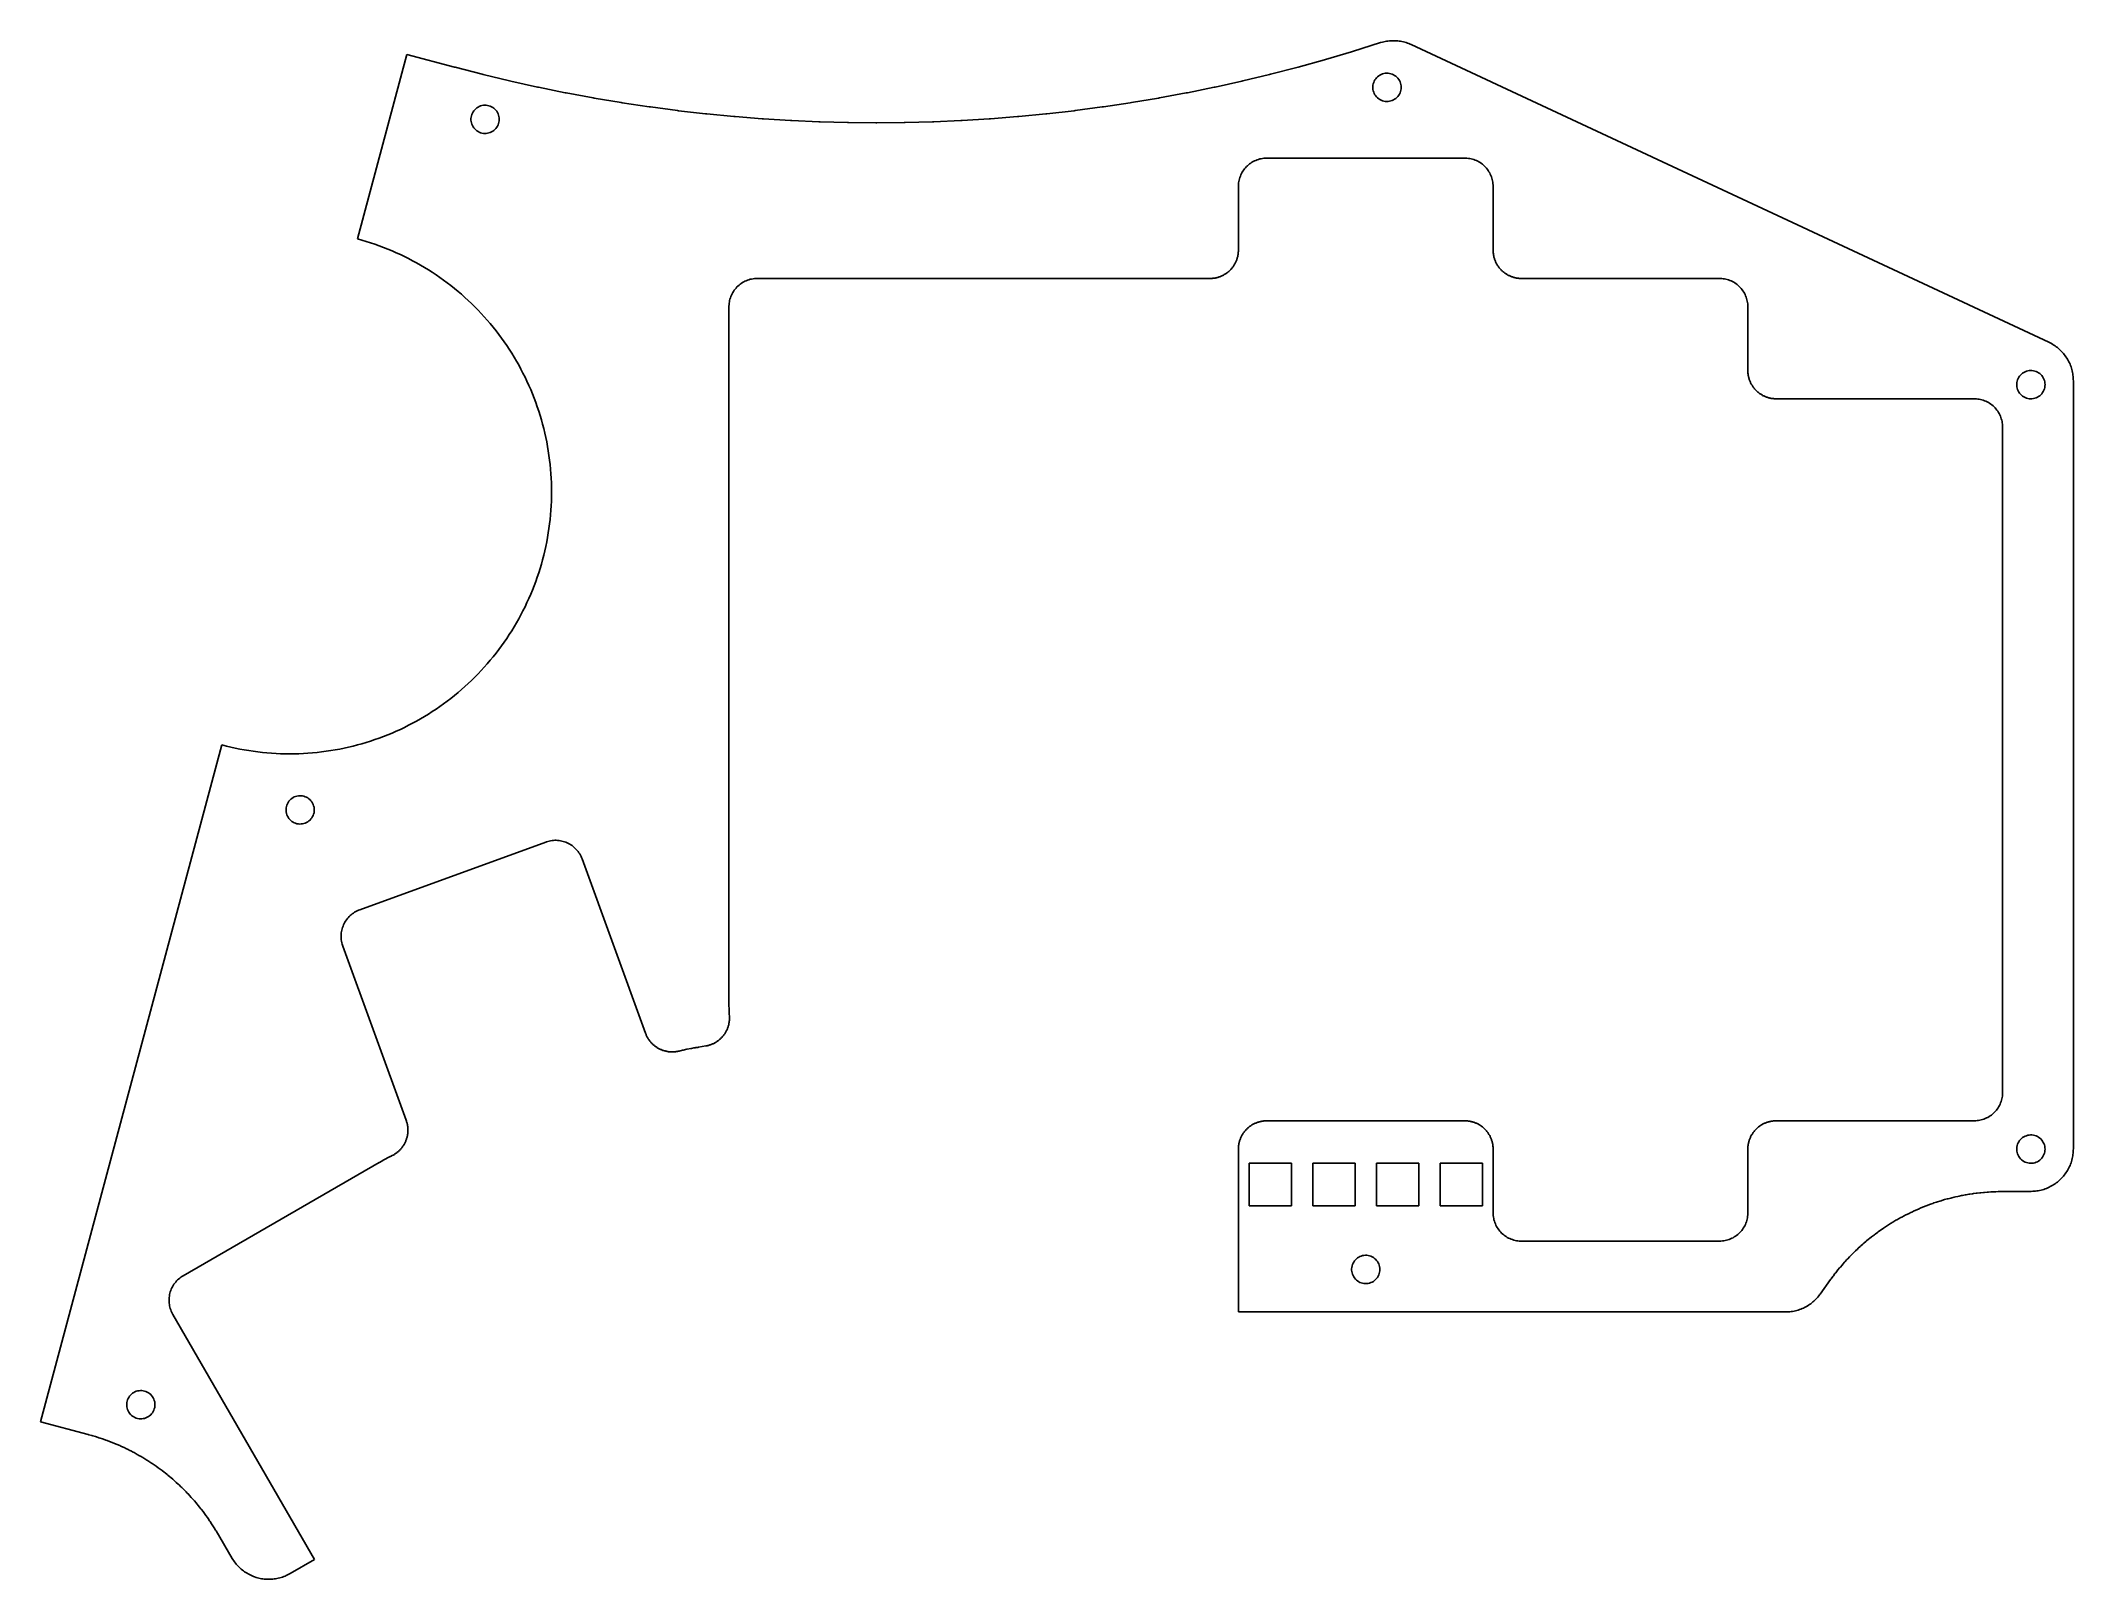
# Model space of a CAD drawing. Header units: metres. Extents: x -76 to 68, y -32 to 76.
import ezdxf

# ---------------------------------------------------------------- set-up
doc = ezdxf.new("R2010")
doc.units = ezdxf.units.M

msp = doc.modelspace()

# ---------------------------------------------------------------- linework, layer by layer
for p, q in [((19.0496, 76.1574), (17.0738, 75.5345)), ((19.1761, 76.1943), (19.0496, 76.1574)), ((19.2728, 76.2184), (19.1761, 76.1943)), ((19.3703, 76.2394), (19.2728, 76.2184)), ((19.4685, 76.2571), (19.3703, 76.2394)), ((19.5672, 76.2715), (19.4685, 76.2571)), ((19.6663, 76.2827), (19.5672, 76.2715)), ((19.7657, 76.2905), (19.6663, 76.2827)), ((19.8653, 76.295), (19.7657, 76.2905)), ((19.965, 76.2962), (19.8653, 76.295)), ((20.0647, 76.2941), (19.965, 76.2962)), ((20.1643, 76.2887), (20.0647, 76.2941)), ((20.2637, 76.28), (20.1643, 76.2887)), ((20.3627, 76.268), (20.2637, 76.28)), ((20.4612, 76.2527), (20.3627, 76.268)), ((20.5592, 76.2341), (20.4612, 76.2527)), ((20.6565, 76.2123), (20.5592, 76.2341)), ((20.7531, 76.1873), (20.6565, 76.2123)), ((20.8487, 76.159), (20.7531, 76.1873)), ((20.9434, 76.1276), (20.8487, 76.159)), ((21.0369, 76.0931), (20.9434, 76.1276)), ((-49.7532, 75.3278), (-53.2473, 62.2878)), ((-46.3896, 74.4265), (-49.7532, 75.3278)), ((15.0735, 74.942), (13.2165, 74.427)), ((15.1481, 74.9633), (15.0735, 74.942)), ((17, 75.5119), (15.1481, 74.9633)), ((17.0738, 75.5345), (17, 75.5119)), ((21.1293, 76.0555), (21.0369, 76.0931)), ((21.2204, 76.0148), (21.1293, 76.0555)), ((66.2687, 54.9923), (21.2204, 76.0148)), ((-46.3493, 74.4159), (-46.3896, 74.4265)), ((-44.4464, 73.9238), (-46.3493, 74.4159)), ((-44.3704, 73.9049), (-44.4464, 73.9238)), ((-42.4942, 73.4544), (-44.3704, 73.9049)), ((-42.4182, 73.4369), (-42.4942, 73.4544)), ((-40.5329, 73.0189), (-42.4182, 73.4369)), ((9.24522, 73.4368), (7.3602, 73.0189)), ((9.3232, 73.4548), (9.24522, 73.4368)), ((11.1957, 73.9044), (9.3232, 73.4548)), ((11.272, 73.9234), (11.1957, 73.9044)), ((13.1406, 74.4066), (11.272, 73.9234)), ((13.2165, 74.427), (13.1406, 74.4066)), ((18.5309, 73.2467), (18.5603, 73.342)), ((18.5603, 73.342), (18.599, 73.4339)), ((18.599, 73.4339), (18.6467, 73.5214)), ((18.6467, 73.5214), (18.7029, 73.6038)), ((18.7029, 73.6038), (18.7669, 73.6802)), ((18.7669, 73.6802), (18.8383, 73.7498)), ((18.8383, 73.7498), (18.9162, 73.8119)), ((18.9162, 73.8119), (19, 73.866)), ((19, 73.866), (19.0887, 73.9115)), ((19.0887, 73.9115), (19.1815, 73.9479)), ((19.1815, 73.9479), (19.2775, 73.9749)), ((19.2775, 73.9749), (19.3757, 73.9922)), ((19.3757, 73.9922), (19.4751, 73.9997)), ((19.4751, 73.9997), (19.5747, 73.9972)), ((19.5747, 73.9972), (19.6736, 73.9848)), ((19.6736, 73.9848), (19.7708, 73.9626)), ((19.7708, 73.9626), (19.8653, 73.9309)), ((19.8653, 73.9309), (19.9562, 73.8899)), ((19.9562, 73.8899), (20.0425, 73.84)), ((20.0425, 73.84), (20.1235, 73.7818)), ((20.1235, 73.7818), (20.1982, 73.7159)), ((20.1982, 73.7159), (20.266, 73.6428)), ((20.266, 73.6428), (20.3262, 73.5633)), ((20.3262, 73.5633), (20.3782, 73.4782)), ((20.3782, 73.4782), (20.4215, 73.3884)), ((20.4215, 73.3884), (20.4556, 73.2948)), ((20.4556, 73.2948), (20.4802, 73.1981)), ((-40.4577, 73.0029), (-40.5329, 73.0189)), ((-38.5686, 72.6186), (-40.4577, 73.0029)), ((-38.4903, 72.6033), (-38.5686, 72.6186)), ((-36.593, 72.2517), (-38.4903, 72.6033)), ((-36.5168, 72.2383), (-36.593, 72.2517)), ((-34.6153, 71.9201), (-36.5168, 72.2383)), ((-34.5368, 71.9077), (-34.6153, 71.9201)), ((-32.6311, 71.6228), (-34.5368, 71.9077)), ((1.36389, 71.9076), (-0.542862, 71.6227)), ((1.44307, 71.9202), (1.36389, 71.9076)), ((3.34454, 72.2383), (1.44307, 71.9202)), ((3.42009, 72.2517), (3.34454, 72.2383)), ((5.31757, 72.6033), (3.42009, 72.2517)), ((5.39587, 72.6186), (5.31757, 72.6033)), ((7.28494, 73.0029), (5.39587, 72.6186)), ((7.3602, 73.0189), (7.28494, 73.0029)), ((18.5012, 73.0498), (18.5112, 73.149)), ((18.5012, 72.9501), (18.5012, 73.0498)), ((18.5112, 72.851), (18.5012, 72.9501)), ((18.5112, 73.149), (18.5309, 73.2467)), ((18.5309, 72.7532), (18.5112, 72.851)), ((18.5603, 72.658), (18.5309, 72.7532)), ((18.599, 72.5661), (18.5603, 72.658)), ((18.6467, 72.4786), (18.599, 72.5661)), ((18.7029, 72.3962), (18.6467, 72.4786)), ((18.7669, 72.3198), (18.7029, 72.3962)), ((18.8383, 72.2502), (18.7669, 72.3198)), ((18.9162, 72.188), (18.8383, 72.2502)), ((19, 72.134), (18.9162, 72.188)), ((19.0887, 72.0885), (19, 72.134)), ((19.1815, 72.0521), (19.0887, 72.0885)), ((19.2775, 72.0251), (19.1815, 72.0521)), ((19.3757, 72.0078), (19.2775, 72.0251)), ((19.4751, 72.0003), (19.3757, 72.0078)), ((19.5747, 72.0028), (19.4751, 72.0003)), ((19.6736, 72.0152), (19.5747, 72.0028)), ((19.7708, 72.0374), (19.6736, 72.0152)), ((19.8653, 72.0691), (19.7708, 72.0374)), ((19.9562, 72.1101), (19.8653, 72.0691)), ((20.0425, 72.16), (19.9562, 72.1101)), ((20.1235, 72.2182), (20.0425, 72.16)), ((20.1982, 72.2841), (20.1235, 72.2182)), ((20.266, 72.3572), (20.1982, 72.2841)), ((20.3262, 72.4367), (20.266, 72.3572)), ((20.3782, 72.5217), (20.3262, 72.4367)), ((20.4215, 72.6116), (20.3782, 72.5217)), ((20.4556, 72.7052), (20.4215, 72.6116)), ((20.4802, 72.8018), (20.4556, 72.7052)), ((20.4802, 73.1981), (20.495, 73.0996)), ((20.495, 72.9004), (20.4802, 72.8018)), ((20.495, 73.0996), (20.5, 73)), ((20.5, 73), (20.495, 72.9004)), ((-45.228, 70.7917), (-45.218, 70.8909)), ((-45.228, 70.692), (-45.228, 70.7917)), ((-45.218, 70.5928), (-45.228, 70.692)), ((-45.218, 70.8909), (-45.1983, 70.9886)), ((-45.1983, 70.4951), (-45.218, 70.5928)), ((-45.1983, 70.9886), (-45.1689, 71.0838)), ((-45.1689, 70.3998), (-45.1983, 70.4951)), ((-45.1689, 71.0838), (-45.1302, 71.1757)), ((-45.1302, 70.3079), (-45.1689, 70.3998)), ((-45.1302, 71.1757), (-45.0825, 71.2633)), ((-45.0825, 71.2633), (-45.0264, 71.3456)), ((-45.0264, 71.3456), (-44.9623, 71.422)), ((-44.9623, 71.422), (-44.8909, 71.4916)), ((-44.8909, 71.4916), (-44.813, 71.5538)), ((-44.813, 71.5538), (-44.7292, 71.6078)), ((-44.7292, 71.6078), (-44.6405, 71.6533)), ((-44.6405, 71.6533), (-44.5477, 71.6897)), ((-44.5477, 71.6897), (-44.4517, 71.7168)), ((-44.4517, 71.7168), (-44.3536, 71.7341)), ((-44.3536, 71.7341), (-44.2542, 71.7415)), ((-44.2542, 71.7415), (-44.1545, 71.739)), ((-44.1545, 71.739), (-44.0556, 71.7266)), ((-44.0556, 71.7266), (-43.9584, 71.7044)), ((-43.9584, 71.7044), (-43.8639, 71.6727)), ((-43.8639, 71.6727), (-43.773, 71.6317)), ((-43.773, 71.6317), (-43.6867, 71.5818)), ((-43.6867, 71.5818), (-43.6057, 71.5237)), ((-43.6057, 71.5237), (-43.531, 71.4577)), ((-43.531, 71.4577), (-43.4632, 71.3846)), ((-43.4632, 71.3846), (-43.403, 71.3051)), ((-43.403, 71.3051), (-43.351, 71.2201)), ((-43.351, 71.2201), (-43.3077, 71.1302)), ((-43.3077, 71.1302), (-43.2737, 71.0366)), ((-43.2737, 70.4471), (-43.3077, 70.3534)), ((-43.2737, 71.0366), (-43.249, 70.94)), ((-43.249, 70.5437), (-43.2737, 70.4471)), ((-43.249, 70.94), (-43.2342, 70.8414)), ((-43.2342, 70.6423), (-43.249, 70.5437)), ((-43.2342, 70.8414), (-43.2292, 70.7418)), ((-43.2292, 70.7418), (-43.2342, 70.6423)), ((-32.5533, 71.6119), (-32.6311, 71.6228)), ((-30.6401, 71.36), (-32.5533, 71.6119)), ((-30.562, 71.3504), (-30.6401, 71.36)), ((-28.6466, 71.1322), (-30.562, 71.3504)), ((-28.5679, 71.1239), (-28.6466, 71.1322)), ((-26.6484, 70.9391), (-28.5679, 71.1239)), ((-26.5696, 70.9322), (-26.6484, 70.9391)), ((-24.6475, 70.7809), (-26.5696, 70.9322)), ((-24.5681, 70.7754), (-24.6475, 70.7809)), ((-22.6446, 70.6577), (-24.5681, 70.7754)), ((-22.5658, 70.6536), (-22.6446, 70.6577)), ((-20.6403, 70.5695), (-22.5658, 70.6536)), ((-20.5612, 70.5668), (-20.6403, 70.5695)), ((-18.6322, 70.5163), (-20.5612, 70.5668)), ((-18.5551, 70.5149), (-18.6322, 70.5163)), ((-16.6248, 70.4981), (-18.5551, 70.5149)), ((-16.5479, 70.4981), (-16.6248, 70.4981)), ((-14.6176, 70.5149), (-16.5479, 70.4981)), ((-14.5405, 70.5163), (-14.6176, 70.5149)), ((-12.6115, 70.5668), (-14.5405, 70.5163)), ((-12.5324, 70.5695), (-12.6115, 70.5668)), ((-10.6069, 70.6536), (-12.5324, 70.5695)), ((-10.5281, 70.6577), (-10.6069, 70.6536)), ((-8.60455, 70.7754), (-10.5281, 70.6577)), ((-8.52524, 70.7809), (-8.60455, 70.7754)), ((-6.60353, 70.9322), (-8.52524, 70.7809)), ((-6.52383, 70.9392), (-6.60353, 70.9322)), ((-4.60484, 71.1239), (-6.52383, 70.9392)), ((-4.52589, 71.1322), (-4.60484, 71.1239)), ((-2.60921, 71.3506), (-4.52589, 71.1322)), ((-2.53279, 71.36), (-2.60921, 71.3506)), ((-0.620224, 71.6118), (-2.53279, 71.36)), ((-0.542862, 71.6227), (-0.620224, 71.6118)), ((-45.0825, 70.2204), (-45.1302, 70.3079)), ((-45.0264, 70.138), (-45.0825, 70.2204)), ((-44.9623, 70.0616), (-45.0264, 70.138)), ((-44.8909, 69.992), (-44.9623, 70.0616)), ((-44.813, 69.9299), (-44.8909, 69.992)), ((-44.7292, 69.8758), (-44.813, 69.9299)), ((-44.6405, 69.8303), (-44.7292, 69.8758)), ((-44.5477, 69.7939), (-44.6405, 69.8303)), ((-44.4517, 69.7669), (-44.5477, 69.7939)), ((-44.3536, 69.7496), (-44.4517, 69.7669)), ((-44.2542, 69.7421), (-44.3536, 69.7496)), ((-44.1545, 69.7446), (-44.2542, 69.7421)), ((-44.0556, 69.757), (-44.1545, 69.7446)), ((-43.9584, 69.7792), (-44.0556, 69.757)), ((-43.8639, 69.8109), (-43.9584, 69.7792)), ((-43.773, 69.8519), (-43.8639, 69.8109)), ((-43.6867, 69.9018), (-43.773, 69.8519)), ((-43.6057, 69.96), (-43.6867, 69.9018)), ((-43.531, 70.026), (-43.6057, 69.96)), ((-43.4632, 70.099), (-43.531, 70.026)), ((-43.403, 70.1785), (-43.4632, 70.099)), ((-43.351, 70.2636), (-43.403, 70.1785)), ((-43.3077, 70.3534), (-43.351, 70.2636)), ((9.63965, 67.4661), (9.71443, 67.5321)), ((9.71443, 67.5321), (9.79239, 67.5943)), ((9.79239, 67.5943), (9.87337, 67.6525)), ((9.87337, 67.6525), (9.95712, 67.7066)), ((9.95712, 67.7066), (10.0435, 67.7564)), ((10.0435, 67.7564), (10.1322, 67.8019)), ((10.1322, 67.8019), (10.2231, 67.843)), ((10.2231, 67.843), (10.316, 67.8794)), ((10.316, 67.8794), (10.4105, 67.9111)), ((10.4105, 67.9111), (10.5065, 67.9382)), ((10.5065, 67.9382), (10.6037, 67.9603)), ((10.6037, 67.9603), (10.7019, 67.9777)), ((10.7019, 67.9777), (10.8009, 67.9901)), ((10.8009, 67.9901), (10.9003, 67.9975)), ((10.9003, 67.9975), (11, 68)), ((11, 68), (25, 68)), ((25, 68), (25.1495, 67.9944)), ((25.1495, 67.9944), (25.2487, 67.9845)), ((25.2487, 67.9845), (25.3473, 67.9696)), ((25.3473, 67.9696), (25.445, 67.9499)), ((25.445, 67.9499), (25.5417, 67.9252)), ((25.5417, 67.9252), (25.637, 67.8959)), ((25.637, 67.8959), (25.7307, 67.8617)), ((25.7307, 67.8617), (25.8226, 67.823)), ((25.8226, 67.823), (25.9124, 67.7797)), ((25.9124, 67.7797), (26, 67.7321)), ((26, 67.7321), (26.0851, 67.6801)), ((26.0851, 67.6801), (26.1675, 67.6239)), ((26.1675, 67.6239), (26.247, 67.5637)), ((26.247, 67.5637), (26.3234, 67.4996)), ((9, 66), (9.0056, 66.1495)), ((9.0056, 66.1495), (9.01552, 66.2487)), ((9.01552, 66.2487), (9.03038, 66.3473)), ((9.03038, 66.3473), (9.05014, 66.445)), ((9.05014, 66.445), (9.07475, 66.5417)), ((9.07475, 66.5417), (9.10414, 66.637)), ((9.10414, 66.637), (9.13826, 66.7307)), ((9.13826, 66.7307), (9.17699, 66.8226)), ((9.17699, 66.8226), (9.22026, 66.9124)), ((9.22026, 66.9124), (9.26794, 67)), ((9.26794, 67), (9.31995, 67.0851)), ((9.31995, 67.0851), (9.37613, 67.1675)), ((9.37613, 67.1675), (9.43634, 67.247)), ((9.43634, 67.247), (9.50044, 67.3234)), ((9.50044, 67.3234), (9.56827, 67.3965)), ((9.56827, 67.3965), (9.63965, 67.4661)), ((26.3234, 67.4996), (26.3965, 67.4317)), ((26.3965, 67.4317), (26.4661, 67.3604)), ((26.4661, 67.3604), (26.5321, 67.2856)), ((26.5321, 67.2856), (26.5943, 67.2076)), ((26.5943, 67.2076), (26.6525, 67.1266)), ((26.6525, 67.1266), (26.7066, 67.0429)), ((26.7066, 67.0429), (26.7564, 66.9565)), ((26.7564, 66.9565), (26.8019, 66.8678)), ((26.8019, 66.8678), (26.843, 66.7769)), ((26.843, 66.7769), (26.8794, 66.684)), ((26.8794, 66.684), (26.9111, 66.5895)), ((26.9111, 66.5895), (26.9382, 66.4935)), ((26.9382, 66.4935), (26.9603, 66.3963)), ((26.9603, 66.3963), (26.9777, 66.2981)), ((26.9777, 66.2981), (26.9901, 66.1991)), ((26.9901, 66.1991), (26.9975, 66.0997)), ((26.9975, 66.0997), (27, 66)), ((9, 61.5125), (9, 66)), ((27, 66), (27, 61.5125)), ((-53.2473, 62.2878), (-52.9361, 62.2015)), ((-52.9361, 62.2015), (-52.6265, 62.1098)), ((-52.6265, 62.1098), (-52.3186, 62.0127)), ((-52.3186, 62.0127), (-52.0124, 61.9103)), ((-52.0124, 61.9103), (-51.708, 61.8025)), ((-51.708, 61.8025), (-51.4056, 61.6894)), ((-51.4056, 61.6894), (-51.1052, 61.5711)), ((-51.1052, 61.5711), (-50.8069, 61.4475)), ((-50.8069, 61.4475), (-50.5108, 61.3188)), ((-50.5108, 61.3188), (-50.217, 61.1849)), ((-50.217, 61.1849), (-49.9255, 61.0459)), ((-49.9255, 61.0459), (-49.6366, 60.9018)), ((-49.6366, 60.9018), (-49.3502, 60.7527)), ((-49.3502, 60.7527), (-49.0664, 60.5986)), ((-49.0664, 60.5986), (-48.7854, 60.4396)), ((-48.7854, 60.4396), (-48.5072, 60.2758)), ((8.59439, 60.2928), (8.62366, 60.3325)), ((8.62366, 60.3325), (8.65219, 60.3732)), ((8.65219, 60.3732), (8.68001, 60.4151)), ((8.68001, 60.4151), (8.7063, 60.457)), ((8.7063, 60.457), (8.73195, 60.5002)), ((8.73195, 60.5002), (8.75633, 60.5436)), ((8.75633, 60.5436), (8.77986, 60.5881)), ((8.77986, 60.5881), (8.80154, 60.6318)), ((8.80154, 60.6318), (8.82281, 60.6774)), ((8.82281, 60.6774), (8.84288, 60.7234)), ((8.84288, 60.7234), (8.86162, 60.7694)), ((8.86162, 60.7694), (8.8792, 60.8159)), ((8.8792, 60.8159), (8.89571, 60.8631)), ((8.89571, 60.8631), (8.9111, 60.9109)), ((8.9111, 60.9109), (8.92499, 60.958)), ((8.92499, 60.958), (8.93813, 61.007)), ((8.93813, 61.007), (8.94966, 61.0548)), ((8.94966, 61.0548), (8.96019, 61.1037)), ((8.96019, 61.1037), (8.96944, 61.1526)), ((8.96944, 61.1526), (8.97755, 61.2022)), ((8.97755, 61.2022), (8.98428, 61.2509)), ((8.98428, 61.2509), (8.98987, 61.3006)), ((8.98987, 61.3006), (8.99425, 61.3506)), ((8.99425, 61.3506), (8.99736, 61.4005)), ((8.99736, 61.4005), (8.99922, 61.4502)), ((8.99922, 61.4502), (9, 61.5125)), ((27, 61.5125), (27.0008, 61.4502)), ((27.0008, 61.4502), (27.0026, 61.4005)), ((27.0026, 61.4005), (27.0058, 61.3506)), ((27.0058, 61.3506), (27.0101, 61.3006)), ((27.0101, 61.3006), (27.0157, 61.2509)), ((27.0157, 61.2509), (27.0224, 61.2022)), ((27.0224, 61.2022), (27.0306, 61.1526)), ((27.0306, 61.1526), (27.0398, 61.1037)), ((27.0398, 61.1037), (27.0503, 61.0548)), ((27.0503, 61.0548), (27.0619, 61.007)), ((27.0619, 61.007), (27.075, 60.958)), ((27.075, 60.958), (27.0889, 60.9109)), ((27.0889, 60.9109), (27.1043, 60.8631)), ((27.1043, 60.8631), (27.1208, 60.8159)), ((27.1208, 60.8159), (27.1384, 60.7694)), ((27.1384, 60.7694), (27.1571, 60.7234)), ((27.1571, 60.7234), (27.1772, 60.6774)), ((27.1772, 60.6774), (27.1985, 60.6318)), ((27.1985, 60.6318), (27.2201, 60.5881)), ((27.2201, 60.5881), (27.2437, 60.5436)), ((27.2437, 60.5436), (27.2681, 60.5002)), ((27.2681, 60.5002), (27.2937, 60.457)), ((27.2937, 60.457), (27.32, 60.4151)), ((27.32, 60.4151), (27.3478, 60.3732)), ((27.3478, 60.3732), (27.3763, 60.3325)), ((27.3763, 60.3325), (27.4056, 60.2928)), ((-48.5072, 60.2758), (-48.2319, 60.1071)), ((-48.2319, 60.1071), (-47.9596, 59.9336)), ((-47.9596, 59.9336), (-47.6903, 59.7554)), ((-47.6903, 59.7554), (-47.4242, 59.5725)), ((-47.4242, 59.5725), (-47.1614, 59.385)), ((-47.1614, 59.385), (-46.9018, 59.1929)), ((-46.9018, 59.1929), (-46.6457, 58.9964)), ((-46.6457, 58.9964), (-46.393, 58.7954)), ((-26.4996, 58.8234), (-26.4317, 58.8965)), ((-26.4317, 58.8965), (-26.3604, 58.9661)), ((-26.3604, 58.9661), (-26.2856, 59.0321)), ((-26.2856, 59.0321), (-26.2076, 59.0943)), ((-26.2076, 59.0943), (-26.1266, 59.1525)), ((-26.1266, 59.1525), (-26.0429, 59.2066)), ((-26.0429, 59.2066), (-25.9565, 59.2564)), ((-25.9565, 59.2564), (-25.8678, 59.3019)), ((-25.8678, 59.3019), (-25.7769, 59.343)), ((-25.7769, 59.343), (-25.684, 59.3794)), ((-25.684, 59.3794), (-25.5895, 59.4111)), ((-25.5895, 59.4111), (-25.4935, 59.4382)), ((-25.4935, 59.4382), (-25.3963, 59.4603)), ((-25.3963, 59.4603), (-25.2981, 59.4777)), ((-25.2981, 59.4777), (-25.1991, 59.4901)), ((-25.1991, 59.4901), (-25.0997, 59.4975)), ((-25.0997, 59.4975), (-25, 59.5)), ((-25, 59.5), (6.98753, 59.5)), ((6.98753, 59.5), (7.0498, 59.5008)), ((7.0498, 59.5008), (7.09946, 59.5026)), ((7.09946, 59.5026), (7.1494, 59.5058)), ((7.1494, 59.5058), (7.19925, 59.5101)), ((7.19925, 59.5101), (7.24905, 59.5157)), ((7.24905, 59.5157), (7.29781, 59.5224)), ((7.29781, 59.5224), (7.34738, 59.5306)), ((7.34738, 59.5306), (7.39629, 59.5398)), ((7.39629, 59.5398), (7.44522, 59.5503)), ((7.44522, 59.5503), (7.493, 59.5619)), ((7.493, 59.5619), (7.54201, 59.575)), ((7.54201, 59.575), (7.58914, 59.5889)), ((7.58914, 59.5889), (7.6369, 59.6043)), ((7.6369, 59.6043), (7.6841, 59.6208)), ((7.6841, 59.6208), (7.73059, 59.6384)), ((7.73059, 59.6384), (7.77663, 59.6571)), ((7.77663, 59.6571), (7.82262, 59.6772)), ((7.82262, 59.6772), (7.86824, 59.6985)), ((7.86824, 59.6985), (7.91187, 59.7201)), ((7.91187, 59.7201), (7.95639, 59.7437)), ((7.95639, 59.7437), (7.99985, 59.7681)), ((7.99985, 59.7681), (8.04301, 59.7937)), ((8.04301, 59.7937), (8.08488, 59.82)), ((8.08488, 59.82), (8.12679, 59.8478)), ((8.12679, 59.8478), (8.16753, 59.8763)), ((8.16753, 59.8763), (8.2072, 59.9056)), ((8.2072, 59.9056), (8.24669, 59.9363)), ((8.24669, 59.9363), (8.28583, 59.9683)), ((8.28583, 59.9683), (8.32324, 60.0005)), ((8.32324, 60.0005), (8.36014, 60.0339)), ((8.36014, 60.0339), (8.39638, 60.0684)), ((8.39638, 60.0684), (8.43161, 60.1036)), ((8.43161, 60.1036), (8.46608, 60.1399)), ((8.46608, 60.1399), (8.49948, 60.1768)), ((8.49948, 60.1768), (8.53168, 60.2142)), ((8.53168, 60.2142), (8.56369, 60.2533)), ((8.56369, 60.2533), (8.59439, 60.2928)), ((27.4056, 60.2928), (27.4363, 60.2533)), ((27.4363, 60.2533), (27.4683, 60.2142)), ((27.4683, 60.2142), (27.5005, 60.1768)), ((27.5005, 60.1768), (27.5339, 60.1399)), ((27.5339, 60.1399), (27.5684, 60.1036)), ((27.5684, 60.1036), (27.6036, 60.0684)), ((27.6036, 60.0684), (27.6399, 60.0339)), ((27.6399, 60.0339), (27.6768, 60.0005)), ((27.6768, 60.0005), (27.7142, 59.9683)), ((27.7142, 59.9683), (27.7533, 59.9363)), ((27.7533, 59.9363), (27.7928, 59.9056)), ((27.7928, 59.9056), (27.8325, 59.8763)), ((27.8325, 59.8763), (27.8732, 59.8478)), ((27.8732, 59.8478), (27.9151, 59.82)), ((27.9151, 59.82), (27.957, 59.7937)), ((27.957, 59.7937), (28.0002, 59.7681)), ((28.0002, 59.7681), (28.0436, 59.7437)), ((28.0436, 59.7437), (28.0881, 59.7201)), ((28.0881, 59.7201), (28.1318, 59.6985)), ((28.1318, 59.6985), (28.1774, 59.6772)), ((28.1774, 59.6772), (28.2234, 59.6571)), ((28.2234, 59.6571), (28.2694, 59.6384)), ((28.2694, 59.6384), (28.3159, 59.6208)), ((28.3159, 59.6208), (28.3631, 59.6043)), ((28.3631, 59.6043), (28.4109, 59.5889)), ((28.4109, 59.5889), (28.458, 59.575)), ((28.458, 59.575), (28.507, 59.5619)), ((28.507, 59.5619), (28.5548, 59.5503)), ((28.5548, 59.5503), (28.6037, 59.5398)), ((28.6037, 59.5398), (28.6526, 59.5306)), ((28.6526, 59.5306), (28.7022, 59.5224)), ((28.7022, 59.5224), (28.7509, 59.5157)), ((28.7509, 59.5157), (28.8008, 59.5101)), ((28.8008, 59.5101), (28.8506, 59.5058)), ((28.8506, 59.5058), (28.9005, 59.5026)), ((28.9005, 59.5026), (28.9502, 59.5008)), ((28.9502, 59.5008), (29.0125, 59.5)), ((29.0125, 59.5), (43, 59.5)), ((43, 59.5), (43.1495, 59.4944)), ((43.1495, 59.4944), (43.2487, 59.4845)), ((43.2487, 59.4845), (43.3473, 59.4696)), ((43.3473, 59.4696), (43.445, 59.4499)), ((43.445, 59.4499), (43.5417, 59.4252)), ((43.5417, 59.4252), (43.637, 59.3959)), ((43.637, 59.3959), (43.7307, 59.3617)), ((43.7307, 59.3617), (43.8226, 59.323)), ((43.8226, 59.323), (43.9124, 59.2797)), ((43.9124, 59.2797), (44, 59.2321)), ((44, 59.2321), (44.0851, 59.1801)), ((44.0851, 59.1801), (44.1675, 59.1239)), ((44.1675, 59.1239), (44.247, 59.0637)), ((44.247, 59.0637), (44.3234, 58.9996)), ((44.3234, 58.9996), (44.3965, 58.9317)), ((44.3965, 58.9317), (44.4661, 58.8604)), ((-46.393, 58.7954), (-46.1438, 58.59)), ((-46.1438, 58.59), (-45.8983, 58.3803)), ((-45.8983, 58.3803), (-45.6565, 58.1664)), ((-45.6565, 58.1664), (-45.4184, 57.9482)), ((-45.4184, 57.9482), (-45.1842, 57.726)), ((-45.1842, 57.726), (-44.9539, 57.4996)), ((-44.9539, 57.4996), (-44.7276, 57.2693)), ((-27, 57.5), (-26.9994, 57.5499)), ((-27, 8.50706), (-27, 57.5)), ((-26.9994, 57.5499), (-26.9944, 57.6495)), ((-26.9944, 57.6495), (-26.9845, 57.7487)), ((-26.9845, 57.7487), (-26.9696, 57.8473)), ((-26.9696, 57.8473), (-26.9499, 57.945)), ((-26.9499, 57.945), (-26.9252, 58.0417)), ((-26.9252, 58.0417), (-26.8959, 58.137)), ((-26.8959, 58.137), (-26.8617, 58.2307)), ((-26.8617, 58.2307), (-26.823, 58.3226)), ((-26.823, 58.3226), (-26.7797, 58.4124)), ((-26.7797, 58.4124), (-26.7321, 58.5)), ((-26.7321, 58.5), (-26.6801, 58.5851)), ((-26.6801, 58.5851), (-26.6239, 58.6675)), ((-26.6239, 58.6675), (-26.5637, 58.747)), ((-26.5637, 58.747), (-26.4996, 58.8234)), ((44.4661, 58.8604), (44.5321, 58.7856)), ((44.5321, 58.7856), (44.5943, 58.7076)), ((44.5943, 58.7076), (44.6525, 58.6266)), ((44.6525, 58.6266), (44.7066, 58.5429)), ((44.7066, 58.5429), (44.7564, 58.4565)), ((44.7564, 58.4565), (44.8019, 58.3678)), ((44.8019, 58.3678), (44.843, 58.2769)), ((44.843, 58.2769), (44.8794, 58.184)), ((44.8794, 58.184), (44.9111, 58.0895)), ((44.9111, 58.0895), (44.9382, 57.9935)), ((44.9382, 57.9935), (44.9603, 57.8963)), ((44.9603, 57.8963), (44.9777, 57.7981)), ((44.9777, 57.7981), (44.9901, 57.6991)), ((44.9901, 57.6991), (44.9975, 57.5997)), ((44.9975, 57.5997), (45, 57.5)), ((45, 57.5), (45, 53.0125)), ((-44.7276, 57.2693), (-44.5054, 57.0351)), ((-44.5054, 57.0351), (-44.2872, 56.7971)), ((-44.2872, 56.7971), (-44.0733, 56.5553)), ((-44.0733, 56.5553), (-43.8636, 56.3097)), ((-43.8636, 56.3097), (-43.6582, 56.0606)), ((-43.6582, 56.0606), (-43.4572, 55.8079)), ((-43.4572, 55.8079), (-43.2607, 55.5517)), ((-43.2607, 55.5517), (-43.0686, 55.2922)), ((-43.0686, 55.2922), (-42.8811, 55.0293)), ((-42.8811, 55.0293), (-42.6982, 54.7632)), ((-42.6982, 54.7632), (-42.52, 54.494)), ((66.3686, 54.9433), (66.2687, 54.9923)), ((66.4566, 54.8964), (66.3686, 54.9433)), ((66.543, 54.8465), (66.4566, 54.8964)), ((66.6276, 54.7938), (66.543, 54.8465)), ((66.7105, 54.7383), (66.6276, 54.7938)), ((66.7915, 54.6801), (66.7105, 54.7383)), ((66.8705, 54.6192), (66.7915, 54.6801)), ((66.9474, 54.5558), (66.8705, 54.6192)), ((-42.52, 54.494), (-42.3465, 54.2217)), ((-42.3465, 54.2217), (-42.1778, 53.9464)), ((-42.1778, 53.9464), (-42.0139, 53.6682)), ((-42.0139, 53.6682), (-41.8549, 53.3871)), ((-41.8549, 53.3871), (-41.7009, 53.1034)), ((67.0222, 54.4898), (66.9474, 54.5558)), ((67.0947, 54.4213), (67.0222, 54.4898)), ((67.1649, 54.3505), (67.0947, 54.4213)), ((67.2328, 54.2774), (67.1649, 54.3505)), ((67.2981, 54.2021), (67.2328, 54.2774)), ((67.361, 54.1246), (67.2981, 54.2021)), ((67.4212, 54.0451), (67.361, 54.1246)), ((67.4787, 53.9637), (67.4212, 54.0451)), ((67.5335, 53.8804), (67.4787, 53.9637)), ((67.5855, 53.7953), (67.5335, 53.8804)), ((67.6347, 53.7085), (67.5855, 53.7953)), ((67.6809, 53.6201), (67.6347, 53.7085)), ((67.7242, 53.5303), (67.6809, 53.6201)), ((67.7644, 53.439), (67.7242, 53.5303)), ((67.8016, 53.3465), (67.7644, 53.439)), ((67.8357, 53.2528), (67.8016, 53.3465)), ((67.8667, 53.158), (67.8357, 53.2528)), ((67.8945, 53.0622), (67.8667, 53.158)), ((-41.7009, 53.1034), (-41.5518, 52.817)), ((-41.5518, 52.817), (-41.4077, 52.528)), ((-41.4077, 52.528), (-41.2687, 52.2366)), ((-41.2687, 52.2366), (-41.1348, 51.9428)), ((-41.1348, 51.9428), (-41.0061, 51.6467)), ((45, 53.0125), (45.0008, 52.9502)), ((45.0008, 52.9502), (45.0026, 52.9005)), ((45.0026, 52.9005), (45.0058, 52.8506)), ((45.0058, 52.8506), (45.0101, 52.8006)), ((45.0101, 52.8006), (45.0157, 52.7509)), ((45.0157, 52.7509), (45.0224, 52.7022)), ((45.0224, 52.7022), (45.0306, 52.6526)), ((45.0306, 52.6526), (45.0398, 52.6037)), ((45.0398, 52.6037), (45.0503, 52.5548)), ((45.0503, 52.5548), (45.0619, 52.507)), ((45.0619, 52.507), (45.075, 52.458)), ((45.075, 52.458), (45.0889, 52.4109)), ((45.0889, 52.4109), (45.1043, 52.3631)), ((45.1043, 52.3631), (45.1208, 52.3159)), ((45.1208, 52.3159), (45.1384, 52.2694)), ((45.1384, 52.2694), (45.1571, 52.2234)), ((45.1571, 52.2234), (45.1772, 52.1774)), ((45.1772, 52.1774), (45.1985, 52.1318)), ((45.1985, 52.1318), (45.2201, 52.0881)), ((45.2201, 52.0881), (45.2437, 52.0436)), ((45.2437, 52.0436), (45.2681, 52.0002)), ((45.2681, 52.0002), (45.2937, 51.957)), ((45.2937, 51.957), (45.32, 51.9151)), ((45.32, 51.9151), (45.3478, 51.8732)), ((45.3478, 51.8732), (45.3763, 51.8325)), ((45.3763, 51.8325), (45.4056, 51.7928)), ((45.4056, 51.7928), (45.4363, 51.7533)), ((45.4363, 51.7533), (45.4683, 51.7142)), ((45.4683, 51.7142), (45.5005, 51.6768)), ((64.0012, 52.0498), (64.0112, 52.149)), ((64.0012, 51.9501), (64.0012, 52.0498)), ((64.0112, 51.851), (64.0012, 51.9501)), ((64.0112, 52.149), (64.0309, 52.2467)), ((64.0309, 51.7532), (64.0112, 51.851)), ((64.0309, 52.2467), (64.0603, 52.342)), ((64.0603, 51.658), (64.0309, 51.7532)), ((64.0603, 52.342), (64.099, 52.4339)), ((64.099, 52.4339), (64.1467, 52.5214)), ((64.1467, 52.5214), (64.2029, 52.6038)), ((64.2029, 52.6038), (64.2669, 52.6802)), ((64.2669, 52.6802), (64.3383, 52.7498)), ((64.3383, 52.7498), (64.4162, 52.8119)), ((64.4162, 52.8119), (64.5, 52.866)), ((64.5, 52.866), (64.5887, 52.9115)), ((64.5887, 52.9115), (64.6815, 52.9479)), ((64.6815, 52.9479), (64.7775, 52.9749)), ((64.7775, 52.9749), (64.8757, 52.9922)), ((64.8757, 52.9922), (64.9751, 52.9997)), ((64.9751, 52.9997), (65.0747, 52.9972)), ((65.0747, 52.9972), (65.1736, 52.9848)), ((65.1736, 52.9848), (65.2708, 52.9626)), ((65.2708, 52.9626), (65.3653, 52.9309)), ((65.3653, 52.9309), (65.4562, 52.8899)), ((65.4562, 52.8899), (65.5425, 52.84)), ((65.5425, 52.84), (65.6235, 52.7818)), ((65.6235, 52.7818), (65.6982, 52.7159)), ((65.6982, 52.7159), (65.766, 52.6428)), ((65.766, 52.6428), (65.8262, 52.5633)), ((65.8262, 52.5633), (65.8782, 52.4782)), ((65.8782, 52.4782), (65.9215, 52.3884)), ((65.9215, 52.3884), (65.9556, 52.2948)), ((65.9556, 52.2948), (65.9802, 52.1981)), ((65.9802, 51.8018), (65.9556, 51.7052)), ((65.9802, 52.1981), (65.995, 52.0996)), ((65.995, 51.9004), (65.9802, 51.8018)), ((65.995, 52.0996), (66, 52)), ((66, 52), (65.995, 51.9004)), ((67.9191, 52.9656), (67.8945, 53.0622)), ((67.9405, 52.8682), (67.9191, 52.9656)), ((67.9586, 52.7701), (67.9405, 52.8682)), ((67.9735, 52.6715), (67.9586, 52.7701)), ((67.9851, 52.5724), (67.9735, 52.6715)), ((67.9934, 52.4731), (67.9851, 52.5724)), ((67.9983, 52.3734), (67.9934, 52.4731)), ((68, 52.2737), (67.9983, 52.3734)), ((68, -1.98268), (68, 52.2737)), ((-41.0061, 51.6467), (-40.8825, 51.3484)), ((-40.8825, 51.3484), (-40.7642, 51.048)), ((-40.7642, 51.048), (-40.6511, 50.7455)), ((-40.6511, 50.7455), (-40.5433, 50.4412)), ((-40.5433, 50.4412), (-40.4409, 50.135)), ((45.5005, 51.6768), (45.5339, 51.6399)), ((45.5339, 51.6399), (45.5684, 51.6036)), ((45.5684, 51.6036), (45.6036, 51.5684)), ((45.6036, 51.5684), (45.6399, 51.5339)), ((45.6399, 51.5339), (45.6768, 51.5005)), ((45.6768, 51.5005), (45.7142, 51.4683)), ((45.7142, 51.4683), (45.7533, 51.4363)), ((45.7533, 51.4363), (45.7928, 51.4056)), ((45.7928, 51.4056), (45.8325, 51.3763)), ((45.8325, 51.3763), (45.8732, 51.3478)), ((45.8732, 51.3478), (45.9151, 51.32)), ((45.9151, 51.32), (45.957, 51.2937)), ((45.957, 51.2937), (46.0002, 51.2681)), ((46.0002, 51.2681), (46.0436, 51.2437)), ((46.0436, 51.2437), (46.0881, 51.2201)), ((46.0881, 51.2201), (46.1318, 51.1985)), ((46.1318, 51.1985), (46.1774, 51.1772)), ((46.1774, 51.1772), (46.2234, 51.1571)), ((46.2234, 51.1571), (46.2694, 51.1384)), ((46.2694, 51.1384), (46.3159, 51.1208)), ((46.3159, 51.1208), (46.3631, 51.1043)), ((46.3631, 51.1043), (46.4109, 51.0889)), ((46.4109, 51.0889), (46.458, 51.075)), ((46.458, 51.075), (46.507, 51.0619)), ((46.507, 51.0619), (46.5548, 51.0503)), ((46.5548, 51.0503), (46.6037, 51.0398)), ((46.6037, 51.0398), (46.6526, 51.0306)), ((46.6526, 51.0306), (46.7022, 51.0224)), ((46.7022, 51.0224), (46.7509, 51.0157)), ((46.7509, 51.0157), (46.8008, 51.0101)), ((46.8008, 51.0101), (46.8506, 51.0058)), ((46.8506, 51.0058), (46.9005, 51.0026)), ((46.9005, 51.0026), (46.9502, 51.0008)), ((46.9502, 51.0008), (47.0125, 51)), ((47.0125, 51), (61, 51)), ((61, 51), (61.1495, 50.9944)), ((61.1495, 50.9944), (61.2487, 50.9845)), ((61.2487, 50.9845), (61.3473, 50.9696)), ((61.3473, 50.9696), (61.445, 50.9499)), ((61.445, 50.9499), (61.5417, 50.9252)), ((61.5417, 50.9252), (61.637, 50.8959)), ((61.637, 50.8959), (61.7307, 50.8617)), ((61.7307, 50.8617), (61.8226, 50.823)), ((61.8226, 50.823), (61.9124, 50.7797)), ((61.9124, 50.7797), (62, 50.7321)), ((62, 50.7321), (62.0851, 50.6801)), ((62.0851, 50.6801), (62.1675, 50.6239)), ((62.1675, 50.6239), (62.247, 50.5637)), ((62.247, 50.5637), (62.3234, 50.4996)), ((62.3234, 50.4996), (62.3965, 50.4317)), ((62.3965, 50.4317), (62.4661, 50.3604)), ((62.4661, 50.3604), (62.5321, 50.2856)), ((62.5321, 50.2856), (62.5943, 50.2076)), ((64.099, 51.5661), (64.0603, 51.658)), ((64.1467, 51.4786), (64.099, 51.5661)), ((64.2029, 51.3962), (64.1467, 51.4786)), ((64.2669, 51.3198), (64.2029, 51.3962)), ((64.3383, 51.2502), (64.2669, 51.3198)), ((64.4162, 51.188), (64.3383, 51.2502)), ((64.5, 51.134), (64.4162, 51.188)), ((64.5887, 51.0885), (64.5, 51.134)), ((64.6815, 51.0521), (64.5887, 51.0885)), ((64.7775, 51.0251), (64.6815, 51.0521)), ((64.8757, 51.0078), (64.7775, 51.0251)), ((64.9751, 51.0003), (64.8757, 51.0078)), ((65.0747, 51.0028), (64.9751, 51.0003)), ((65.1736, 51.0152), (65.0747, 51.0028)), ((65.2708, 51.0374), (65.1736, 51.0152)), ((65.3653, 51.0691), (65.2708, 51.0374)), ((65.4562, 51.1101), (65.3653, 51.0691)), ((65.5425, 51.16), (65.4562, 51.1101)), ((65.6235, 51.2182), (65.5425, 51.16)), ((65.6982, 51.2841), (65.6235, 51.2182)), ((65.766, 51.3572), (65.6982, 51.2841)), ((65.8262, 51.4367), (65.766, 51.3572)), ((65.8782, 51.5217), (65.8262, 51.4367)), ((65.9215, 51.6116), (65.8782, 51.5217)), ((65.9556, 51.7052), (65.9215, 51.6116)), ((-40.4409, 50.135), (-40.3438, 49.827)), ((-40.3438, 49.827), (-40.2521, 49.5175)), ((-40.2521, 49.5175), (-40.1658, 49.2063)), ((-40.1658, 49.2063), (-40.0849, 48.8937)), ((-40.0849, 48.8937), (-40.0096, 48.5798)), ((62.5943, 50.2076), (62.6525, 50.1266)), ((62.6525, 50.1266), (62.7066, 50.0429)), ((62.7066, 50.0429), (62.7564, 49.9565)), ((62.7564, 49.9565), (62.8019, 49.8678)), ((62.8019, 49.8678), (62.843, 49.7769)), ((62.843, 49.7769), (62.8794, 49.684)), ((62.8794, 49.684), (62.9111, 49.5895)), ((62.9111, 49.5895), (62.9382, 49.4935)), ((62.9382, 49.4935), (62.9603, 49.3963)), ((62.9603, 49.3963), (62.9777, 49.2981)), ((62.9777, 49.2981), (62.9901, 49.1991)), ((62.9901, 49.1991), (62.9975, 49.0997)), ((62.9975, 49.0997), (63, 49)), ((63, 49), (63, 2)), ((-40.0096, 48.5798), (-39.9397, 48.2645)), ((-39.9397, 48.2645), (-39.8753, 47.9481)), ((-39.8753, 47.9481), (-39.8165, 47.6307)), ((-39.8165, 47.6307), (-39.7632, 47.3122)), ((-39.7632, 47.3122), (-39.7155, 46.9929)), ((-39.7155, 46.9929), (-39.6733, 46.6727)), ((-39.6733, 46.6727), (-39.6367, 46.3519)), ((-39.6367, 46.3519), (-39.6058, 46.0305)), ((-39.6058, 46.0305), (-39.5805, 45.7087)), ((-39.5805, 45.7087), (-39.5608, 45.3864)), ((-39.5608, 45.3864), (-39.5467, 45.0638)), ((-39.5467, 45.0638), (-39.5382, 44.741)), ((-39.5382, 44.741), (-39.5354, 44.4182)), ((-39.5805, 43.1277), (-39.6058, 42.8058)), ((-39.5608, 43.45), (-39.5805, 43.1277)), ((-39.5467, 43.7725), (-39.5608, 43.45)), ((-39.5382, 44.0953), (-39.5467, 43.7725)), ((-39.5354, 44.4182), (-39.5382, 44.0953)), ((-39.7155, 41.8435), (-39.7632, 41.5241)), ((-39.6733, 42.1636), (-39.7155, 41.8435)), ((-39.6367, 42.4844), (-39.6733, 42.1636)), ((-39.6058, 42.8058), (-39.6367, 42.4844)), ((-40.0096, 40.2566), (-40.0849, 39.9426)), ((-39.9397, 40.5718), (-40.0096, 40.2566)), ((-39.8753, 40.8882), (-39.9397, 40.5718)), ((-39.8165, 41.2057), (-39.8753, 40.8882)), ((-39.7632, 41.5241), (-39.8165, 41.2057)), ((-40.3438, 39.0093), (-40.4409, 38.7014)), ((-40.2521, 39.3189), (-40.3438, 39.0093)), ((-40.1658, 39.63), (-40.2521, 39.3189)), ((-40.0849, 39.9426), (-40.1658, 39.63)), ((-40.8825, 37.4879), (-41.0061, 37.1896)), ((-40.7642, 37.7884), (-40.8825, 37.4879)), ((-40.6511, 38.0908), (-40.7642, 37.7884)), ((-40.5433, 38.3952), (-40.6511, 38.0908)), ((-40.4409, 38.7014), (-40.5433, 38.3952)), ((-41.5518, 36.0193), (-41.7009, 35.7329)), ((-41.4077, 36.3083), (-41.5518, 36.0193)), ((-41.2687, 36.5997), (-41.4077, 36.3083)), ((-41.1348, 36.8935), (-41.2687, 36.5997)), ((-41.0061, 37.1896), (-41.1348, 36.8935)), ((-42.3465, 34.6147), (-42.52, 34.3423)), ((-42.1778, 34.89), (-42.3465, 34.6147)), ((-42.0139, 35.1682), (-42.1778, 34.89)), ((-41.8549, 35.4492), (-42.0139, 35.1682)), ((-41.7009, 35.7329), (-41.8549, 35.4492)), ((-43.2607, 33.2846), (-43.4572, 33.0284)), ((-43.0686, 33.5441), (-43.2607, 33.2846)), ((-42.8811, 33.807), (-43.0686, 33.5441)), ((-42.6982, 34.0731), (-42.8811, 33.807)), ((-42.52, 34.3423), (-42.6982, 34.0731)), ((-44.5054, 31.8012), (-44.7276, 31.567)), ((-44.2872, 32.0392), (-44.5054, 31.8012)), ((-44.0733, 32.2811), (-44.2872, 32.0392)), ((-43.8636, 32.5266), (-44.0733, 32.2811)), ((-43.6582, 32.7757), (-43.8636, 32.5266)), ((-43.4572, 33.0284), (-43.6582, 32.7757)), ((-46.1438, 30.2464), (-46.393, 30.041)), ((-45.8983, 30.456), (-46.1438, 30.2464)), ((-45.6565, 30.67), (-45.8983, 30.456)), ((-45.4184, 30.8881), (-45.6565, 30.67)), ((-45.1842, 31.1104), (-45.4184, 30.8881)), ((-44.9539, 31.3367), (-45.1842, 31.1104)), ((-44.7276, 31.567), (-44.9539, 31.3367)), ((-48.2319, 28.7293), (-48.5072, 28.5606)), ((-47.9596, 28.9028), (-48.2319, 28.7293)), ((-47.6903, 29.081), (-47.9596, 28.9028)), ((-47.4242, 29.2639), (-47.6903, 29.081)), ((-47.1614, 29.4514), (-47.4242, 29.2639)), ((-46.9018, 29.6434), (-47.1614, 29.4514)), ((-46.6457, 29.84), (-46.9018, 29.6434)), ((-46.393, 30.041), (-46.6457, 29.84)), ((-50.8069, 27.3888), (-51.1052, 27.2653)), ((-50.5108, 27.5176), (-50.8069, 27.3888)), ((-50.217, 27.6515), (-50.5108, 27.5176)), ((-49.9255, 27.7905), (-50.217, 27.6515)), ((-49.6366, 27.9345), (-49.9255, 27.7905)), ((-49.3502, 28.0836), (-49.6366, 27.9345)), ((-49.0664, 28.2377), (-49.3502, 28.0836)), ((-48.7854, 28.3967), (-49.0664, 28.2377)), ((-48.5072, 28.5606), (-48.7854, 28.3967)), ((-62.8236, 26.5485), (-75.6351, -21.2648)), ((-62.511, 26.4677), (-62.8236, 26.5485)), ((-62.197, 26.3923), (-62.511, 26.4677)), ((-61.8818, 26.3224), (-62.197, 26.3923)), ((-61.5654, 26.2581), (-61.8818, 26.3224)), ((-61.2479, 26.1992), (-61.5654, 26.2581)), ((-60.9294, 26.1459), (-61.2479, 26.1992)), ((-60.6101, 26.0982), (-60.9294, 26.1459)), ((-60.29, 26.0561), (-60.6101, 26.0982)), ((-59.9692, 26.0195), (-60.29, 26.0561)), ((-59.6478, 25.9886), (-59.9692, 26.0195)), ((-59.3259, 25.9632), (-59.6478, 25.9886)), ((-59.0036, 25.9435), (-59.3259, 25.9632)), ((-58.681, 25.9294), (-59.0036, 25.9435)), ((-58.3583, 25.921), (-58.681, 25.9294)), ((-58.0354, 25.9182), (-58.3583, 25.921)), ((-57.7125, 25.921), (-58.0354, 25.9182)), ((-57.3898, 25.9294), (-57.7125, 25.921)), ((-57.0672, 25.9435), (-57.3898, 25.9294)), ((-56.7449, 25.9632), (-57.0672, 25.9435)), ((-56.423, 25.9886), (-56.7449, 25.9632)), ((-56.1016, 26.0195), (-56.423, 25.9886)), ((-55.7808, 26.0561), (-56.1016, 26.0195)), ((-55.4607, 26.0982), (-55.7808, 26.0561)), ((-55.1414, 26.1459), (-55.4607, 26.0982)), ((-54.8229, 26.1992), (-55.1414, 26.1459)), ((-54.5054, 26.2581), (-54.8229, 26.1992)), ((-54.189, 26.3224), (-54.5054, 26.2581)), ((-53.8738, 26.3923), (-54.189, 26.3224)), ((-53.5599, 26.4677), (-53.8738, 26.3923)), ((-53.2473, 26.5485), (-53.5599, 26.4677)), ((-52.9361, 26.6348), (-53.2473, 26.5485)), ((-52.6265, 26.7265), (-52.9361, 26.6348)), ((-52.3186, 26.8236), (-52.6265, 26.7265)), ((-52.0124, 26.9261), (-52.3186, 26.8236)), ((-51.708, 27.0339), (-52.0124, 26.9261)), ((-51.4056, 27.1469), (-51.708, 27.0339)), ((-51.1052, 27.2653), (-51.4056, 27.1469)), ((-58.2983, 22.0124), (-58.2884, 22.1116)), ((-58.2983, 21.9127), (-58.2983, 22.0124)), ((-58.2884, 21.8135), (-58.2983, 21.9127)), ((-58.2884, 22.1116), (-58.2687, 22.2093)), ((-58.2687, 21.7158), (-58.2884, 21.8135)), ((-58.2687, 22.2093), (-58.2393, 22.3046)), ((-58.2393, 21.6205), (-58.2687, 21.7158)), ((-58.2393, 22.3046), (-58.2005, 22.3965)), ((-58.2005, 21.5287), (-58.2393, 21.6205)), ((-58.2005, 22.3965), (-58.1529, 22.484)), ((-58.1529, 22.484), (-58.0967, 22.5664)), ((-58.0967, 22.5664), (-58.0326, 22.6427)), ((-58.0326, 22.6427), (-57.9613, 22.7123)), ((-57.9613, 22.7123), (-57.8833, 22.7745)), ((-57.8833, 22.7745), (-57.7996, 22.8286)), ((-57.7996, 22.8286), (-57.7109, 22.8741)), ((-57.7109, 22.8741), (-57.6181, 22.9105)), ((-57.6181, 22.9105), (-57.5221, 22.9375)), ((-57.5221, 22.9375), (-57.4239, 22.9548)), ((-57.4239, 22.9548), (-57.3245, 22.9622)), ((-57.3245, 22.9622), (-57.2249, 22.9598)), ((-57.2249, 22.9598), (-57.1259, 22.9474)), ((-57.1259, 22.9474), (-57.0287, 22.9252)), ((-57.0287, 22.9252), (-56.9342, 22.8934)), ((-56.9342, 22.8934), (-56.8434, 22.8524)), ((-56.8434, 22.8524), (-56.757, 22.8026)), ((-56.757, 22.8026), (-56.6761, 22.7444)), ((-56.6761, 22.7444), (-56.6013, 22.6784)), ((-56.6013, 22.6784), (-56.5335, 22.6053)), ((-56.5335, 22.6053), (-56.4733, 22.5259)), ((-56.4733, 22.5259), (-56.4214, 22.4408)), ((-56.4214, 22.4408), (-56.3781, 22.351)), ((-56.3781, 21.5741), (-56.4214, 21.4843)), ((-56.3781, 22.351), (-56.344, 22.2573)), ((-56.344, 21.6678), (-56.3781, 21.5741)), ((-56.344, 22.2573), (-56.3194, 22.1607)), ((-56.3194, 21.7644), (-56.344, 21.6678)), ((-56.3194, 22.1607), (-56.3046, 22.0621)), ((-56.3046, 21.863), (-56.3194, 21.7644)), ((-56.3046, 22.0621), (-56.2996, 21.9626)), ((-56.2996, 21.9626), (-56.3046, 21.863)), ((-58.1529, 21.4411), (-58.2005, 21.5287)), ((-58.0967, 21.3588), (-58.1529, 21.4411)), ((-58.0326, 21.2824), (-58.0967, 21.3588)), ((-57.9613, 21.2128), (-58.0326, 21.2824)), ((-57.8833, 21.1506), (-57.9613, 21.2128)), ((-57.7996, 21.0965), (-57.8833, 21.1506)), ((-57.7109, 21.0511), (-57.7996, 21.0965)), ((-57.6181, 21.0146), (-57.7109, 21.0511)), ((-57.5221, 20.9876), (-57.6181, 21.0146)), ((-57.4239, 20.9703), (-57.5221, 20.9876)), ((-57.3245, 20.9629), (-57.4239, 20.9703)), ((-57.2249, 20.9654), (-57.3245, 20.9629)), ((-57.1259, 20.9778), (-57.2249, 20.9654)), ((-57.0287, 20.9999), (-57.1259, 20.9778)), ((-56.9342, 21.0317), (-57.0287, 20.9999)), ((-56.8434, 21.0727), (-56.9342, 21.0317)), ((-56.757, 21.1225), (-56.8434, 21.0727)), ((-56.6761, 21.1807), (-56.757, 21.1225)), ((-56.6013, 21.2467), (-56.6761, 21.1807)), ((-56.5335, 21.3198), (-56.6013, 21.2467)), ((-56.4733, 21.3992), (-56.5335, 21.3198)), ((-56.4214, 21.4843), (-56.4733, 21.3992)), ((-53.0926, 14.904), (-39.9369, 19.6923)), ((-39.9369, 19.6923), (-39.8898, 19.7088)), ((-39.8898, 19.7088), (-39.7945, 19.7382)), ((-39.7945, 19.7382), (-39.6979, 19.7628)), ((-39.6979, 19.7628), (-39.6001, 19.7825)), ((-39.6001, 19.7825), (-39.5015, 19.7974)), ((-39.5015, 19.7974), (-39.4023, 19.8073)), ((-39.4023, 19.8073), (-39.3027, 19.8123)), ((-39.3027, 19.8123), (-39.203, 19.8123)), ((-39.203, 19.8123), (-39.1034, 19.8073)), ((-39.1034, 19.8073), (-39.0042, 19.7974)), ((-39.0042, 19.7974), (-38.9055, 19.7825)), ((-38.9055, 19.7825), (-38.8078, 19.7628)), ((-38.8078, 19.7628), (-38.7112, 19.7382)), ((-38.7112, 19.7382), (-38.6159, 19.7088)), ((-38.6159, 19.7088), (-38.5222, 19.6747)), ((-38.5222, 19.6747), (-38.4303, 19.6359)), ((-38.4303, 19.6359), (-38.3404, 19.5927)), ((-38.3404, 19.5927), (-38.2528, 19.545)), ((-38.2528, 19.545), (-38.1677, 19.493)), ((-38.1677, 19.493), (-38.0853, 19.4368)), ((-38.0853, 19.4368), (-38.0059, 19.3766)), ((-38.0059, 19.3766), (-37.9295, 19.3125)), ((-37.9295, 19.3125), (-37.8564, 19.2447)), ((-37.8564, 19.2447), (-37.7867, 19.1733)), ((-37.7867, 19.1733), (-37.7207, 19.0985)), ((-37.7207, 19.0985), (-37.6586, 19.0205)), ((-37.6586, 19.0205), (-37.6004, 18.9396)), ((-37.6004, 18.9396), (-37.5462, 18.8558)), ((-37.5462, 18.8558), (-37.4964, 18.7694)), ((-37.4964, 18.7694), (-37.4509, 18.6807)), ((-37.4509, 18.6807), (-37.4099, 18.5898)), ((-37.4099, 18.5898), (-37.3735, 18.497)), ((-37.3735, 18.497), (-32.8946, 6.19131)), ((-53.9081, 14.348), (-53.8403, 14.4211)), ((-53.8403, 14.4211), (-53.7689, 14.4908)), ((-53.7689, 14.4908), (-53.6941, 14.5567)), ((-53.6941, 14.5567), (-53.6161, 14.6189)), ((-53.6161, 14.6189), (-53.5352, 14.6771)), ((-53.5352, 14.6771), (-53.4514, 14.7312)), ((-53.4514, 14.7312), (-53.365, 14.7811)), ((-53.365, 14.7811), (-53.2763, 14.8266)), ((-53.2763, 14.8266), (-53.1854, 14.8676)), ((-53.1854, 14.8676), (-53.0926, 14.904)), ((-54.4079, 13.0745), (-54.4029, 13.1741)), ((-54.4079, 12.9748), (-54.4079, 13.0745)), ((-54.4029, 12.8752), (-54.4079, 12.9748)), ((-54.4029, 13.1741), (-54.393, 13.2733)), ((-54.393, 13.2733), (-54.3781, 13.3719)), ((-54.3781, 13.3719), (-54.3584, 13.4697)), ((-54.3584, 13.4697), (-54.3338, 13.5663)), ((-54.3338, 13.5663), (-54.3044, 13.6616)), ((-54.3044, 13.6616), (-54.2703, 13.7553)), ((-54.2703, 13.7553), (-54.2315, 13.8472)), ((-54.2315, 13.8472), (-54.1883, 13.9371)), ((-54.1883, 13.9371), (-54.1406, 14.0246)), ((-54.1406, 14.0246), (-54.0886, 14.1097)), ((-54.0886, 14.1097), (-54.0324, 14.1921)), ((-54.0324, 14.1921), (-53.9722, 14.2716)), ((-53.9722, 14.2716), (-53.9081, 14.348)), ((-54.393, 12.776), (-54.4029, 12.8752)), ((-54.3781, 12.6774), (-54.393, 12.776)), ((-54.3584, 12.5796), (-54.3781, 12.6774)), ((-54.3338, 12.483), (-54.3584, 12.5796)), ((-54.2879, 12.3406), (-54.3338, 12.483)), ((-49.8088, 0.034302), (-54.2879, 12.3406)), ((-26.9999, 8.4895), (-27, 8.50706)), ((-26.9974, 8.20277), (-26.9999, 8.4895)), ((-26.9968, 8.16789), (-26.9974, 8.20277)), ((-26.9894, 7.88808), (-26.9968, 8.16789)), ((-26.9882, 7.85344), (-26.9894, 7.88808)), ((-26.9761, 7.57614), (-26.9882, 7.85344)), ((-26.9743, 7.54097), (-26.9761, 7.57614)), ((-26.9653, 7.39487), (-26.9743, 7.54097)), ((-26.9623, 7.33231), (-26.9653, 7.39487)), ((-26.965, 7.13303), (-26.9625, 7.18329)), ((-26.9625, 7.18329), (-26.9612, 7.23257)), ((-26.9611, 7.2827), (-26.9623, 7.33231)), ((-26.9612, 7.23257), (-26.9611, 7.2827)), ((-32.8946, 6.19131), (-32.8783, 6.14789)), ((-32.8783, 6.14789), (-32.8587, 6.099)), ((-32.8587, 6.099), (-32.839, 6.05313)), ((-32.839, 6.05313), (-32.8183, 6.00804)), ((-32.8183, 6.00804), (-32.7962, 5.96297)), ((-32.7962, 5.96297), (-32.7733, 5.91907)), ((-32.7733, 5.91907), (-32.7489, 5.87509)), ((-32.7489, 5.87509), (-32.7238, 5.83237)), ((-32.7238, 5.83237), (-32.6976, 5.79001)), ((-32.6976, 5.79001), (-32.6703, 5.74843)), ((-32.6703, 5.74843), (-32.6418, 5.70721)), ((-27.6584, 5.74249), (-27.6205, 5.77583)), ((-27.6205, 5.77583), (-27.5844, 5.80927)), ((-27.5844, 5.80927), (-27.5482, 5.84445)), ((-27.5482, 5.84445), (-27.5135, 5.87993)), ((-27.5135, 5.87993), (-27.4794, 5.91663)), ((-27.4794, 5.91663), (-27.4466, 5.95366)), ((-27.4466, 5.95366), (-27.4146, 5.99184)), ((-27.4146, 5.99184), (-27.3834, 6.03078)), ((-27.3834, 6.03078), (-27.3531, 6.07066)), ((-27.3531, 6.07066), (-27.324, 6.11108)), ((-27.324, 6.11108), (-27.296, 6.15208)), ((-27.296, 6.15208), (-27.2684, 6.19464)), ((-27.2684, 6.19464), (-27.2429, 6.23628)), ((-27.2429, 6.23628), (-27.2176, 6.28001)), ((-27.2176, 6.28001), (-27.1939, 6.32338)), ((-27.1939, 6.32338), (-27.1712, 6.36754)), ((-27.1712, 6.36754), (-27.1492, 6.41301)), ((-27.1492, 6.41301), (-27.1289, 6.45789)), ((-27.1289, 6.45789), (-27.1093, 6.50429)), ((-27.1093, 6.50429), (-27.0911, 6.55054)), ((-27.0911, 6.55054), (-27.074, 6.59721)), ((-27.074, 6.59721), (-27.058, 6.64462)), ((-27.058, 6.64462), (-27.0434, 6.69194)), ((-27.0434, 6.69194), (-27.0296, 6.74066)), ((-27.0296, 6.74066), (-27.0173, 6.7887)), ((-27.0173, 6.7887), (-27.0063, 6.83675)), ((-27.0063, 6.83675), (-26.9963, 6.88585)), ((-26.9963, 6.88585), (-26.9875, 6.93536)), ((-26.9875, 6.93536), (-26.9801, 6.9843)), ((-26.9801, 6.9843), (-26.9738, 7.0336)), ((-26.9738, 7.0336), (-26.9688, 7.08325)), ((-26.9688, 7.08325), (-26.965, 7.13303)), ((-32.6418, 5.70721), (-32.6124, 5.6669)), ((-32.6124, 5.6669), (-32.5821, 5.62759)), ((-32.5821, 5.62759), (-32.5504, 5.58841)), ((-32.5504, 5.58841), (-32.5182, 5.55058)), ((-32.5182, 5.55058), (-32.485, 5.51338)), ((-32.485, 5.51338), (-32.4512, 5.47752)), ((-32.4512, 5.47752), (-32.4158, 5.44174)), ((-32.4158, 5.44174), (-32.3801, 5.40735)), ((-32.3801, 5.40735), (-32.3427, 5.37318)), ((-32.3427, 5.37318), (-32.3058, 5.34105)), ((-32.3058, 5.34105), (-32.2669, 5.30887)), ((-32.2669, 5.30887), (-32.228, 5.27831)), ((-32.228, 5.27831), (-32.1881, 5.24849)), ((-32.1881, 5.24849), (-32.1471, 5.2195)), ((-32.1471, 5.2195), (-32.1057, 5.19167)), ((-32.1057, 5.19167), (-32.0642, 5.16525)), ((-32.0642, 5.16525), (-32.0209, 5.13922)), ((-32.0209, 5.13922), (-31.978, 5.11485)), ((-31.978, 5.11485), (-31.9334, 5.09099)), ((-31.9334, 5.09099), (-31.8895, 5.06888)), ((-31.8895, 5.06888), (-31.8437, 5.04721)), ((-31.8437, 5.04721), (-31.7986, 5.02724)), ((-31.7986, 5.02724), (-31.7525, 5.00819)), ((-31.7525, 5.00819), (-31.706, 4.99028)), ((-31.706, 4.99028), (-31.6591, 4.97359)), ((-31.6591, 4.97359), (-31.6116, 4.95801)), ((-31.6116, 4.95801), (-31.5636, 4.94357)), ((-31.5636, 4.94357), (-31.5158, 4.93048)), ((-31.5158, 4.93048), (-31.4676, 4.91858)), ((-31.4676, 4.91858), (-31.4184, 4.9077)), ((-31.4184, 4.9077), (-31.3696, 4.89819)), ((-31.3696, 4.89819), (-31.3204, 4.88988)), ((-31.3204, 4.88988), (-31.2713, 4.88283)), ((-31.2713, 4.88283), (-31.2216, 4.87695)), ((-31.2216, 4.87695), (-31.1725, 4.87239)), ((-31.1725, 4.87239), (-31.1222, 4.86897)), ((-31.1222, 4.86897), (-31.0723, 4.86682)), ((-31.0723, 4.86682), (-31.0228, 4.86594)), ((-31.0228, 4.86594), (-30.9728, 4.8663)), ((-30.9728, 4.8663), (-30.9229, 4.86789)), ((-30.9229, 4.86789), (-30.8731, 4.87073)), ((-30.8731, 4.87073), (-30.8234, 4.8748)), ((-30.8234, 4.8748), (-30.7738, 4.8801)), ((-30.7738, 4.8801), (-30.7243, 4.88666)), ((-30.7243, 4.88666), (-30.6754, 4.89439)), ((-30.6754, 4.89439), (-30.6263, 4.90341)), ((-30.6263, 4.90341), (-30.5774, 4.91364)), ((-30.5774, 4.91364), (-30.5333, 4.92403)), ((-30.5333, 4.92403), (-30.525, 4.92578)), ((-30.525, 4.92578), (-30.2691, 4.98723)), ((-30.2691, 4.98723), (-30.235, 4.99512)), ((-30.235, 4.99512), (-29.9807, 5.05147)), ((-29.9807, 5.05147), (-29.9467, 5.05869)), ((-29.9467, 5.05869), (-29.6893, 5.11107)), ((-29.6893, 5.11107), (-29.655, 5.11774)), ((-29.655, 5.11774), (-29.4836, 5.14951)), ((-29.4836, 5.14951), (-29.3924, 5.16423)), ((-29.3924, 5.16423), (-29.3295, 5.17133)), ((-29.3295, 5.1716), (-29.2556, 5.17993)), ((-29.3295, 5.17133), (-29.3295, 5.1716)), ((-29.2556, 5.17993), (-29.2057, 5.1868)), ((-29.2057, 5.1868), (-29.1432, 5.19704)), ((-29.1432, 5.19704), (-28.6318, 5.2872)), ((-28.6318, 5.2872), (-28.537, 5.30571)), ((-28.537, 5.30571), (-28.4939, 5.31549)), ((-28.4939, 5.31549), (-28.4454, 5.32777)), ((-28.4454, 5.32777), (-28.3973, 5.34125)), ((-28.3973, 5.34125), (-28.3503, 5.35567)), ((-28.3503, 5.35567), (-28.3021, 5.37181)), ((-28.3021, 5.37181), (-28.256, 5.38852)), ((-28.256, 5.38852), (-28.209, 5.40694)), ((-28.209, 5.40694), (-28.1635, 5.42603)), ((-28.1635, 5.42603), (-28.1179, 5.44655)), ((-28.1179, 5.44655), (-28.0726, 5.46829)), ((-28.0726, 5.46829), (-28.0284, 5.49089)), ((-28.0284, 5.49089), (-27.9848, 5.51454)), ((-27.9848, 5.51454), (-27.9413, 5.53958)), ((-27.9413, 5.53958), (-27.8988, 5.56551)), ((-27.8988, 5.56551), (-27.8569, 5.5925)), ((-27.8569, 5.5925), (-27.8158, 5.62044)), ((-27.8158, 5.62044), (-27.7751, 5.64961)), ((-27.7751, 5.64961), (-27.7353, 5.6797)), ((-27.7353, 5.6797), (-27.6963, 5.71072)), ((-27.6963, 5.71072), (-27.6584, 5.74249)), ((62.9252, 1.45831), (62.8959, 1.36302)), ((62.9499, 1.55496), (62.9252, 1.45831)), ((62.9696, 1.65271), (62.9499, 1.55496)), ((62.9845, 1.75131), (62.9696, 1.65271)), ((62.9944, 1.85054), (62.9845, 1.75131)), ((63, 2), (62.9944, 1.85054)), ((-49.7879, -0.025497), (-49.8088, 0.034302)), ((11.0125, 0), (10.9502, -0.000778)), ((24.9875, 0), (11.0125, 0)), ((25.0498, -0.000778), (24.9875, 0)), ((47.0125, 0), (46.9502, -0.000778)), ((61, 0), (47.0125, 0)), ((61.0997, 0.002487), (61, 0)), ((61.1991, 0.009933), (61.0997, 0.002487)), ((61.2981, 0.022339), (61.1991, 0.009933)), ((61.3963, 0.039658), (61.2981, 0.022339)), ((61.4935, 0.061844), (61.3963, 0.039658)), ((61.5895, 0.088852), (61.4935, 0.061844)), ((61.684, 0.120621), (61.5895, 0.088852)), ((61.7769, 0.157043), (61.684, 0.120621)), ((61.8678, 0.198059), (61.7769, 0.157043)), ((61.9565, 0.243561), (61.8678, 0.198059)), ((62.0429, 0.293411), (61.9565, 0.243561)), ((62.1266, 0.347519), (62.0429, 0.293411)), ((62.2076, 0.405731), (62.1266, 0.347519)), ((62.2856, 0.467911), (62.2076, 0.405731)), ((62.3604, 0.53389), (62.2856, 0.467911)), ((62.4317, 0.603531), (62.3604, 0.53389)), ((62.4996, 0.676636), (62.4317, 0.603531)), ((62.5637, 0.753021), (62.4996, 0.676636)), ((62.6239, 0.83252), (62.5637, 0.753021)), ((62.6801, 0.914902), (62.6239, 0.83252)), ((62.7321, 1), (62.6801, 0.914902)), ((62.7797, 1.08759), (62.7321, 1)), ((62.823, 1.17743), (62.7797, 1.08759)), ((62.8617, 1.26932), (62.823, 1.17743)), ((62.8959, 1.36302), (62.8617, 1.26932)), ((-49.8407, -1.43903), (-49.8219, -1.3929)), ((-49.8219, -1.3929), (-49.8044, -1.34668)), ((-49.8044, -1.34668), (-49.7878, -1.29919)), ((-49.7725, -0.073257), (-49.7879, -0.025497)), ((-49.7878, -1.29919), (-49.7725, -1.25154)), ((-49.7586, -0.120392), (-49.7725, -0.073257)), ((-49.7725, -1.25154), (-49.7586, -1.20441)), ((-49.7455, -0.169022), (-49.7586, -0.120392)), ((-49.7586, -1.20441), (-49.7454, -1.1553)), ((-49.7339, -0.217377), (-49.7455, -0.169022)), ((-49.7454, -1.1553), (-49.7339, -1.10765)), ((-49.7233, -0.266312), (-49.7339, -0.217377)), ((-49.7339, -1.10765), (-49.7234, -1.05873)), ((-49.7234, -1.05873), (-49.7142, -1.0101)), ((-49.7141, -0.315018), (-49.7233, -0.266312)), ((-49.7142, -1.0101), (-49.706, -0.960144)), ((-49.706, -0.364594), (-49.7141, -0.315018)), ((-49.6993, -0.413345), (-49.706, -0.364594)), ((-49.706, -0.960144), (-49.6992, -0.911194)), ((-49.6937, -0.46315), (-49.6993, -0.413345)), ((-49.6992, -0.911194), (-49.6937, -0.861786)), ((-49.6893, -0.513), (-49.6937, -0.46315)), ((-49.6937, -0.861786), (-49.6893, -0.811798)), ((-49.6862, -0.562943), (-49.6893, -0.513)), ((-49.6893, -0.811798), (-49.6862, -0.761856)), ((-49.6843, -0.612595), (-49.6862, -0.562943)), ((-49.6862, -0.761856), (-49.6843, -0.712204)), ((-49.6837, -0.662399), (-49.6843, -0.612595)), ((-49.6843, -0.712204), (-49.6837, -0.662399)), ((9.0889, -1.41086), (9.07501, -1.45799)), ((9.10429, -1.3631), (9.0889, -1.41086)), ((9.1208, -1.3159), (9.10429, -1.3631)), ((9.13838, -1.26941), (9.1208, -1.3159)), ((9.15712, -1.22337), (9.13838, -1.26941)), ((9.17719, -1.17738), (9.15712, -1.22337)), ((9.19835, -1.13197), (9.17719, -1.17738)), ((9.22014, -1.08813), (9.19835, -1.13197)), ((9.24367, -1.04361), (9.22014, -1.08813)), ((9.26805, -1.00015), (9.24367, -1.04361)), ((9.2937, -0.956985), (9.26805, -1.00015)), ((9.31999, -0.915115), (9.2937, -0.956985)), ((9.34781, -0.873215), (9.31999, -0.915115)), ((9.37634, -0.832474), (9.34781, -0.873215)), ((9.40561, -0.792801), (9.37634, -0.832474)), ((9.43631, -0.753311), (9.40561, -0.792801)), ((9.46832, -0.714172), (9.43631, -0.753311)), ((9.50052, -0.676758), (9.46832, -0.714172)), ((9.53392, -0.639862), (9.50052, -0.676758)), ((9.56839, -0.603622), (9.53392, -0.639862)), ((9.60362, -0.56839), (9.56839, -0.603622)), ((9.63986, -0.53392), (9.60362, -0.56839)), ((9.67676, -0.500519), (9.63986, -0.53392)), ((9.71417, -0.468323), (9.67676, -0.500519)), ((9.75331, -0.43631), (9.71417, -0.468323)), ((9.7928, -0.405609), (9.75331, -0.43631)), ((9.83247, -0.376343), (9.7928, -0.405609)), ((9.87321, -0.347809), (9.83247, -0.376343)), ((9.91512, -0.319992), (9.87321, -0.347809)), ((9.95699, -0.293701), (9.91512, -0.319992)), ((10.0002, -0.268051), (9.95699, -0.293701)), ((10.0436, -0.243668), (10.0002, -0.268051)), ((10.0881, -0.220139), (10.0436, -0.243668)), ((10.1318, -0.198456), (10.0881, -0.220139)), ((10.1774, -0.177185), (10.1318, -0.198456)), ((10.2234, -0.15712), (10.1774, -0.177185)), ((10.2694, -0.138382), (10.2234, -0.15712)), ((10.3159, -0.120804), (10.2694, -0.138382)), ((10.3631, -0.104294), (10.3159, -0.120804)), ((10.4109, -0.088898), (10.3631, -0.104294)), ((10.458, -0.075012), (10.4109, -0.088898)), ((10.507, -0.061874), (10.458, -0.075012)), ((10.5548, -0.050339), (10.507, -0.061874)), ((10.6037, -0.03981), (10.5548, -0.050339)), ((10.6526, -0.030563), (10.6037, -0.03981)), ((10.7022, -0.022446), (10.6526, -0.030563)), ((10.7509, -0.015717), (10.7022, -0.022446)), ((10.8008, -0.010117), (10.7509, -0.015717)), ((10.8506, -0.005753), (10.8008, -0.010117)), ((10.9005, -0.00264), (10.8506, -0.005753)), ((10.9502, -0.000778), (10.9005, -0.00264)), ((25.0995, -0.00264), (25.0498, -0.000778)), ((25.1494, -0.005753), (25.0995, -0.00264)), ((25.1992, -0.010117), (25.1494, -0.005753)), ((25.2491, -0.015717), (25.1992, -0.010117)), ((25.2978, -0.022446), (25.2491, -0.015717)), ((25.3474, -0.030563), (25.2978, -0.022446)), ((25.3963, -0.03981), (25.3474, -0.030563)), ((25.4452, -0.050339), (25.3963, -0.03981)), ((25.493, -0.061874), (25.4452, -0.050339)), ((25.542, -0.075012), (25.493, -0.061874)), ((25.5891, -0.088898), (25.542, -0.075012)), ((25.6369, -0.104294), (25.5891, -0.088898)), ((25.6841, -0.120804), (25.6369, -0.104294)), ((25.7306, -0.138382), (25.6841, -0.120804)), ((25.7766, -0.15712), (25.7306, -0.138382)), ((25.8226, -0.177185), (25.7766, -0.15712)), ((25.8682, -0.198456), (25.8226, -0.177185)), ((25.9119, -0.220139), (25.8682, -0.198456)), ((25.9564, -0.243668), (25.9119, -0.220139)), ((25.9998, -0.268051), (25.9564, -0.243668)), ((26.043, -0.293701), (25.9998, -0.268051)), ((26.0849, -0.319992), (26.043, -0.293701)), ((26.1268, -0.347809), (26.0849, -0.319992)), ((26.1675, -0.376343), (26.1268, -0.347809)), ((26.2072, -0.405609), (26.1675, -0.376343)), ((26.2467, -0.43631), (26.2072, -0.405609)), ((26.2858, -0.468323), (26.2467, -0.43631)), ((26.3232, -0.500519), (26.2858, -0.468323)), ((26.3601, -0.53392), (26.3232, -0.500519)), ((26.3964, -0.56839), (26.3601, -0.53392)), ((26.4316, -0.603622), (26.3964, -0.56839)), ((26.4661, -0.639862), (26.4316, -0.603622)), ((26.4995, -0.676758), (26.4661, -0.639862)), ((26.5317, -0.714172), (26.4995, -0.676758)), ((26.5637, -0.753311), (26.5317, -0.714172)), ((26.5944, -0.792801), (26.5637, -0.753311)), ((26.6237, -0.832474), (26.5944, -0.792801)), ((26.6522, -0.873215), (26.6237, -0.832474)), ((26.68, -0.915115), (26.6522, -0.873215)), ((26.7063, -0.956985), (26.68, -0.915115)), ((26.7319, -1.00015), (26.7063, -0.956985)), ((26.7563, -1.04361), (26.7319, -1.00015)), ((26.7799, -1.08813), (26.7563, -1.04361)), ((26.8017, -1.13197), (26.7799, -1.08813)), ((26.8228, -1.17738), (26.8017, -1.13197)), ((26.8429, -1.22337), (26.8228, -1.17738)), ((26.8616, -1.26941), (26.8429, -1.22337)), ((26.8792, -1.3159), (26.8616, -1.26941)), ((26.8957, -1.3631), (26.8792, -1.3159)), ((26.9111, -1.41086), (26.8957, -1.3631)), ((26.925, -1.45799), (26.9111, -1.41086)), ((45.0889, -1.41086), (45.075, -1.45799)), ((45.1043, -1.3631), (45.0889, -1.41086)), ((45.1208, -1.3159), (45.1043, -1.3631)), ((45.1384, -1.26941), (45.1208, -1.3159)), ((45.1571, -1.22337), (45.1384, -1.26941)), ((45.1772, -1.17738), (45.1571, -1.22337)), ((45.1983, -1.13197), (45.1772, -1.17738)), ((45.2201, -1.08813), (45.1983, -1.13197)), ((45.2437, -1.04361), (45.2201, -1.08813)), ((45.2681, -1.00015), (45.2437, -1.04361)), ((45.2937, -0.956985), (45.2681, -1.00015)), ((45.32, -0.915115), (45.2937, -0.956985)), ((45.3478, -0.873215), (45.32, -0.915115)), ((45.3763, -0.832474), (45.3478, -0.873215)), ((45.4056, -0.792801), (45.3763, -0.832474)), ((45.4363, -0.753311), (45.4056, -0.792801)), ((45.4683, -0.714172), (45.4363, -0.753311)), ((45.5005, -0.676758), (45.4683, -0.714172)), ((45.5339, -0.639862), (45.5005, -0.676758)), ((45.5684, -0.603622), (45.5339, -0.639862)), ((45.6036, -0.56839), (45.5684, -0.603622)), ((45.6399, -0.53392), (45.6036, -0.56839)), ((45.6768, -0.500519), (45.6399, -0.53392)), ((45.7142, -0.468323), (45.6768, -0.500519)), ((45.7533, -0.43631), (45.7142, -0.468323)), ((45.7928, -0.405609), (45.7533, -0.43631)), ((45.8325, -0.376343), (45.7928, -0.405609)), ((45.8732, -0.347809), (45.8325, -0.376343)), ((45.9151, -0.319992), (45.8732, -0.347809)), ((45.957, -0.293701), (45.9151, -0.319992)), ((46.0002, -0.268051), (45.957, -0.293701)), ((46.0436, -0.243668), (46.0002, -0.268051)), ((46.0881, -0.220139), (46.0436, -0.243668)), ((46.1318, -0.198456), (46.0881, -0.220139)), ((46.1774, -0.177185), (46.1318, -0.198456)), ((46.2234, -0.15712), (46.1774, -0.177185)), ((46.2694, -0.138382), (46.2234, -0.15712)), ((46.3159, -0.120804), (46.2694, -0.138382)), ((46.3631, -0.104294), (46.3159, -0.120804)), ((46.4109, -0.088898), (46.3631, -0.104294)), ((46.458, -0.075012), (46.4109, -0.088898)), ((46.507, -0.061874), (46.458, -0.075012)), ((46.5548, -0.050339), (46.507, -0.061874)), ((46.6037, -0.03981), (46.5548, -0.050339)), ((46.6526, -0.030563), (46.6037, -0.03981)), ((46.7022, -0.022446), (46.6526, -0.030563)), ((46.7509, -0.015717), (46.7022, -0.022446)), ((46.8008, -0.010117), (46.7509, -0.015717)), ((46.8506, -0.005753), (46.8008, -0.010117)), ((46.9005, -0.00264), (46.8506, -0.005753)), ((46.9502, -0.000778), (46.9005, -0.00264)), ((64.1467, -1.47856), (64.2029, -1.39619)), ((64.2029, -1.39619), (64.2669, -1.31982)), ((64.2669, -1.31982), (64.3383, -1.25021)), ((64.3383, -1.25021), (64.4162, -1.18805)), ((64.4162, -1.18805), (64.5, -1.13397)), ((64.5, -1.13397), (64.5887, -1.08849)), ((64.5887, -1.08849), (64.6815, -1.05206)), ((64.6815, -1.05206), (64.7775, -1.02507)), ((64.7775, -1.02507), (64.8757, -1.00775)), ((64.8757, -1.00775), (64.9751, -1.00031)), ((64.9751, -1.00031), (65.0747, -1.00279)), ((65.0747, -1.00279), (65.1736, -1.01518)), ((65.1736, -1.01518), (65.2708, -1.03737)), ((65.2708, -1.03737), (65.3653, -1.06912)), ((65.3653, -1.06912), (65.4562, -1.11012)), ((65.4562, -1.11012), (65.5425, -1.15997)), ((65.5425, -1.15997), (65.6235, -1.21815)), ((65.6235, -1.21815), (65.6982, -1.28412)), ((65.6982, -1.28412), (65.766, -1.35721)), ((65.766, -1.35721), (65.8262, -1.43668)), ((-51.6996, -2.93948), (-51.4632, -2.80573)), ((-51.4632, -2.80573), (-51.4328, -2.78886)), ((-51.4328, -2.78886), (-51.2022, -2.66367)), ((-51.2022, -2.66367), (-51.1714, -2.64728)), ((-51.1714, -2.64728), (-50.9406, -2.52713)), ((-50.9406, -2.52713), (-50.9096, -2.51132)), ((-50.9096, -2.51132), (-50.8075, -2.46039)), ((-50.8075, -2.46039), (-50.7221, -2.41588)), ((-50.7221, -2.41588), (-50.6838, -2.39439)), ((-50.6838, -2.39439), (-50.6405, -2.3687)), ((-50.6405, -2.3687), (-50.5987, -2.34241)), ((-50.5987, -2.34241), (-50.5568, -2.31459)), ((-50.5568, -2.31459), (-50.5164, -2.2863)), ((-50.5164, -2.2863), (-50.4761, -2.25656)), ((-50.4761, -2.25656), (-50.4368, -2.22604)), ((-50.4368, -2.22604), (-50.3977, -2.19408)), ((-50.3977, -2.19408), (-50.3603, -2.16188)), ((-50.3603, -2.16188), (-50.3234, -2.12848)), ((-50.3234, -2.12848), (-50.2872, -2.09401)), ((-50.2872, -2.09401), (-50.252, -2.05878)), ((-50.252, -2.05878), (-50.2175, -2.02254)), ((-50.2175, -2.02254), (-50.1841, -1.98564)), ((-50.1841, -1.98564), (-50.1519, -1.94823)), ((-50.1519, -1.94823), (-50.1199, -1.90909)), ((-50.1199, -1.90909), (-50.0892, -1.8696)), ((-50.0892, -1.8696), (-50.0599, -1.82993)), ((-50.0599, -1.82993), (-50.0314, -1.78918)), ((-50.0314, -1.78918), (-50.0036, -1.74728)), ((-50.0036, -1.74728), (-49.9773, -1.70541)), ((-49.9773, -1.70541), (-49.9516, -1.66225)), ((-49.9516, -1.66225), (-49.9272, -1.61879)), ((-49.9272, -1.61879), (-49.9037, -1.57426)), ((-49.9037, -1.57426), (-49.8821, -1.53073)), ((-49.8821, -1.53073), (-49.8607, -1.48502)), ((-49.8607, -1.48502), (-49.8407, -1.43903)), ((9.00078, -1.9502), (9, -2.01247)), ((9, -2.01247), (9, -13.5)), ((9.00264, -1.90054), (9.00078, -1.9502)), ((9.00575, -1.8506), (9.00264, -1.90054)), ((9.01012, -1.80075), (9.00575, -1.8506)), ((9.01572, -1.75095), (9.01012, -1.80075)), ((9.02245, -1.70219), (9.01572, -1.75095)), ((9.03056, -1.65262), (9.02245, -1.70219)), ((9.03981, -1.60371), (9.03056, -1.65262)), ((9.05034, -1.55478), (9.03981, -1.60371)), ((9.06187, -1.507), (9.05034, -1.55478)), ((9.07501, -1.45799), (9.06187, -1.507)), ((26.9381, -1.507), (26.925, -1.45799)), ((26.9497, -1.55478), (26.9381, -1.507)), ((26.9602, -1.60371), (26.9497, -1.55478)), ((26.9694, -1.65262), (26.9602, -1.60371)), ((26.9776, -1.70219), (26.9694, -1.65262)), ((26.9843, -1.75095), (26.9776, -1.70219)), ((26.9899, -1.80075), (26.9843, -1.75095)), ((26.9942, -1.8506), (26.9899, -1.80075)), ((26.9974, -1.90054), (26.9942, -1.8506)), ((26.9992, -1.9502), (26.9974, -1.90054)), ((27, -2.01247), (26.9992, -1.9502)), ((27, -6.5), (27, -2.01247)), ((45.0008, -1.9502), (45, -2.01247)), ((45, -2.01247), (45, -6.5)), ((45.0026, -1.90054), (45.0008, -1.9502)), ((45.0058, -1.8506), (45.0026, -1.90054)), ((45.0101, -1.80075), (45.0058, -1.8506)), ((45.0157, -1.75095), (45.0101, -1.80075)), ((45.0224, -1.70219), (45.0157, -1.75095)), ((45.0306, -1.65262), (45.0224, -1.70219)), ((45.0398, -1.60371), (45.0306, -1.65262)), ((45.0503, -1.55478), (45.0398, -1.60371)), ((45.0619, -1.507), (45.0503, -1.55478)), ((45.075, -1.45799), (45.0619, -1.507)), ((64.0012, -1.95015), (64.0112, -1.85095)), ((64.0012, -2.04984), (64.0012, -1.95015)), ((64.0112, -2.14903), (64.0012, -2.04984)), ((64.0112, -1.85095), (64.0309, -1.75323)), ((64.0309, -2.24675), (64.0112, -2.14903)), ((64.0309, -1.75323), (64.0603, -1.65797)), ((64.0603, -2.34201), (64.0309, -2.24675)), ((64.0603, -1.65797), (64.099, -1.5661)), ((64.099, -2.43388), (64.0603, -2.34201)), ((64.099, -1.5661), (64.1467, -1.47856)), ((64.1467, -2.52142), (64.099, -2.43388)), ((64.2029, -2.60379), (64.1467, -2.52142)), ((64.2669, -2.68016), (64.2029, -2.60379)), ((64.3383, -2.74977), (64.2669, -2.68016)), ((64.4162, -2.81194), (64.3383, -2.74977)), ((64.5, -2.86601), (64.4162, -2.81194)), ((64.5887, -2.9115), (64.5, -2.86601)), ((65.5425, -2.84001), (65.4562, -2.88986)), ((65.6235, -2.78183), (65.5425, -2.84001)), ((65.6982, -2.71587), (65.6235, -2.78183)), ((65.766, -2.64278), (65.6982, -2.71587)), ((65.8262, -2.56331), (65.766, -2.64278)), ((65.8262, -1.43668), (65.8782, -1.52174)), ((65.8782, -2.47824), (65.8262, -2.56331)), ((65.8782, -1.52174), (65.9215, -1.61156)), ((65.9215, -2.38843), (65.8782, -2.47824)), ((65.9215, -1.61156), (65.9556, -1.70523)), ((65.9556, -2.29475), (65.9215, -2.38843)), ((65.9556, -1.70523), (65.9802, -1.80185)), ((65.9802, -2.19814), (65.9556, -2.29475)), ((65.9802, -1.80185), (65.995, -1.90042)), ((65.995, -2.09956), (65.9802, -2.19814)), ((65.995, -1.90042), (66, -2)), ((66, -2), (65.995, -2.09956)), ((67.8361, -2.96065), (67.8671, -2.86583)), ((67.8671, -2.86583), (67.8948, -2.77005)), ((67.8948, -2.77005), (67.9194, -2.6734)), ((67.9194, -2.6734), (67.9408, -2.57597)), ((67.9408, -2.57597), (67.9588, -2.47791)), ((67.9588, -2.47791), (67.9737, -2.37929)), ((67.9737, -2.37929), (67.9852, -2.28023)), ((67.9852, -2.28023), (67.9935, -2.18083)), ((67.9935, -2.18083), (67.9984, -2.08124)), ((67.9984, -2.08124), (68, -1.98268)), ((-65.5622, -10.9429), (-51.7148, -2.94815)), ((-51.7148, -2.94815), (-51.6996, -2.93948)), ((9.75, -6), (9.75, -3)), ((9.75, -3), (12.75, -3)), ((12.75, -3), (12.75, -6)), ((14.25, -6), (14.25, -3)), ((14.25, -3), (17.25, -3)), ((17.25, -3), (17.25, -6)), ((18.75, -6), (18.75, -3)), ((18.75, -3), (21.75, -3)), ((21.75, -3), (21.75, -6)), ((23.25, -6), (23.25, -3)), ((23.25, -3), (26.25, -3)), ((26.25, -3), (26.25, -6)), ((64.6815, -2.94792), (64.5887, -2.9115)), ((64.7775, -2.97491), (64.6815, -2.94792)), ((64.8757, -2.99223), (64.7775, -2.97491)), ((64.9751, -2.99968), (64.8757, -2.99223)), ((65.0747, -2.99719), (64.9751, -2.99968)), ((65.1736, -2.9848), (65.0747, -2.99719)), ((65.2708, -2.96262), (65.1736, -2.9848)), ((65.3653, -2.93086), (65.2708, -2.96262)), ((65.4562, -2.88986), (65.3653, -2.93086)), ((66.8714, -4.32745), (66.9483, -4.26395)), ((66.9483, -4.26395), (67.023, -4.19794)), ((67.023, -4.19794), (67.0956, -4.12947)), ((67.0956, -4.12947), (67.1657, -4.05862)), ((67.1657, -4.05862), (67.2336, -3.98549)), ((67.2336, -3.98549), (67.2989, -3.91016)), ((67.2989, -3.91016), (67.3617, -3.83267)), ((67.3617, -3.83267), (67.4219, -3.75316)), ((67.4219, -3.75316), (67.4794, -3.67168)), ((67.4794, -3.67168), (67.5341, -3.58833)), ((67.5341, -3.58833), (67.5861, -3.50322)), ((67.5861, -3.50322), (67.6352, -3.41641)), ((67.6352, -3.41641), (67.6814, -3.32803)), ((67.6814, -3.32803), (67.7247, -3.23817)), ((67.7247, -3.23817), (67.7649, -3.14691)), ((67.7649, -3.14691), (67.802, -3.05437)), ((67.802, -3.05437), (67.8361, -2.96065)), ((58.3276, -5.74678), (58.4025, -5.72244)), ((58.4025, -5.72244), (58.5764, -5.6676)), ((58.5764, -5.6676), (58.6514, -5.6447)), ((58.6514, -5.6447), (58.8282, -5.59233)), ((58.8282, -5.59233), (58.9046, -5.57042)), ((58.9046, -5.57042), (59.0794, -5.52193)), ((59.0794, -5.52193), (59.1576, -5.50098)), ((59.1576, -5.50098), (59.3325, -5.45573)), ((59.3325, -5.45573), (59.4081, -5.4369)), ((59.4081, -5.4369), (59.5881, -5.39368)), ((59.5881, -5.39368), (59.6637, -5.37624)), ((59.6637, -5.37624), (59.8426, -5.33656)), ((59.8426, -5.33656), (59.9216, -5.31976)), ((59.9216, -5.31976), (60.0981, -5.28386)), ((60.0981, -5.28386), (60.1766, -5.2686)), ((60.1766, -5.2686), (60.3562, -5.23531)), ((60.3562, -5.23531), (60.4345, -5.2215)), ((60.4345, -5.2215), (60.615, -5.1913)), ((60.615, -5.1913), (60.6938, -5.17882)), ((60.6938, -5.17882), (60.8735, -5.15196)), ((60.8735, -5.15196), (60.9506, -5.14113)), ((60.9506, -5.14113), (61.1333, -5.11707)), ((61.1333, -5.11707), (61.21, -5.10765)), ((61.21, -5.10765), (61.3927, -5.08684)), ((61.3927, -5.08684), (61.4717, -5.07854)), ((61.4717, -5.07854), (61.6544, -5.06093)), ((61.6544, -5.06093), (61.7319, -5.05415)), ((61.7319, -5.05415), (61.9136, -5.03987)), ((61.9136, -5.03987), (61.9947, -5.03419)), ((61.9947, -5.03419), (62.1748, -5.02318)), ((62.1748, -5.02318), (62.2535, -5.01906)), ((62.2535, -5.01906), (62.4377, -5.01103)), ((62.4377, -5.01103), (62.5153, -5.00832)), ((62.5153, -5.00832), (62.6973, -5.00354)), ((62.6973, -5.00354), (62.7763, -5.00215)), ((62.7763, -5.00215), (65.0261, -4.98257)), ((65.0261, -4.98257), (65.1258, -4.98004)), ((65.1258, -4.98004), (65.2254, -4.97421)), ((65.2254, -4.97421), (65.3247, -4.96506)), ((65.3247, -4.96506), (65.4236, -4.95262)), ((65.4236, -4.95262), (65.5221, -4.9369)), ((65.5221, -4.9369), (65.62, -4.91792)), ((65.62, -4.91792), (65.7172, -4.89569)), ((65.7172, -4.89569), (65.8136, -4.87024)), ((65.8136, -4.87024), (65.9092, -4.8416)), ((65.9092, -4.8416), (66.0037, -4.8098)), ((66.0037, -4.8098), (66.0971, -4.77487)), ((66.0971, -4.77487), (66.1893, -4.73686)), ((66.1893, -4.73686), (66.2802, -4.69582)), ((66.2802, -4.69582), (66.3697, -4.65176)), ((66.3697, -4.65176), (66.4576, -4.60477)), ((66.4576, -4.60477), (66.544, -4.55487)), ((66.544, -4.55487), (66.6286, -4.50212)), ((66.6286, -4.50212), (66.7115, -4.44659)), ((66.7115, -4.44659), (66.7924, -4.38835)), ((66.7924, -4.38835), (66.8714, -4.32745)), ((12.75, -6), (9.75, -6)), ((17.25, -6), (14.25, -6)), ((21.75, -6), (18.75, -6)), ((26.25, -6), (23.25, -6)), ((27.0025, -6.59969), (27, -6.5)), ((27.0099, -6.69914), (27.0025, -6.59969)), ((27.0223, -6.79808), (27.0099, -6.69914)), ((27.0397, -6.89629), (27.0223, -6.79808)), ((27.0618, -6.99352), (27.0397, -6.89629)), ((27.0889, -7.08951), (27.0618, -6.99352)), ((27.1206, -7.18404), (27.0889, -7.08951)), ((44.8959, -7.13698), (44.8617, -7.23068)), ((44.9252, -7.04169), (44.8959, -7.13698)), ((44.9499, -6.94504), (44.9252, -7.04169)), ((44.9696, -6.84729), (44.9499, -6.94504)), ((44.9845, -6.74869), (44.9696, -6.84729)), ((44.9944, -6.64946), (44.9845, -6.74869)), ((45, -6.5), (44.9944, -6.64946)), ((55.0856, -7.25845), (55.2401, -7.16376)), ((55.2401, -7.16376), (55.3079, -7.12302)), ((55.3079, -7.12302), (55.4673, -7.02908)), ((55.4673, -7.02908), (55.5357, -6.98962)), ((55.5357, -6.98962), (55.6935, -6.90034)), ((55.6935, -6.90034), (55.7619, -6.86244)), ((55.7619, -6.86244), (55.9223, -6.77533)), ((55.9223, -6.77533), (55.9932, -6.73763)), ((55.9932, -6.73763), (56.1567, -6.65253)), ((56.1567, -6.65253), (56.2245, -6.61798)), ((56.2245, -6.61798), (56.3886, -6.53615)), ((56.3886, -6.53615), (56.4603, -6.50117)), ((56.4603, -6.50117), (56.6256, -6.42236)), ((56.6256, -6.42236), (56.6979, -6.38863)), ((56.6979, -6.38863), (56.8624, -6.31366)), ((56.8624, -6.31366), (56.9341, -6.28174)), ((56.9341, -6.28174), (57.1035, -6.20808)), ((57.1035, -6.20808), (57.1759, -6.17735)), ((57.1759, -6.17735), (57.3439, -6.10776)), ((57.3439, -6.10776), (57.418, -6.07782)), ((57.418, -6.07782), (57.5882, -6.01079)), ((57.5882, -6.01079), (57.6612, -5.98276)), ((57.6612, -5.98276), (57.833, -5.91853)), ((57.833, -5.91853), (57.9069, -5.89163)), ((57.9069, -5.89163), (58.0797, -5.83043)), ((58.0797, -5.83043), (58.1534, -5.80505)), ((58.1534, -5.80505), (58.3276, -5.74678)), ((27.157, -7.27687), (27.1206, -7.18404)), ((27.1981, -7.36777), (27.157, -7.27687)), ((27.2436, -7.45651), (27.1981, -7.36777)), ((27.2934, -7.54288), (27.2436, -7.45651)), ((27.3475, -7.62663), (27.2934, -7.54288)), ((27.4057, -7.70761), (27.3475, -7.62663)), ((27.4679, -7.78557), (27.4057, -7.70761)), ((27.5339, -7.86035), (27.4679, -7.78557)), ((27.6035, -7.93173), (27.5339, -7.86035)), ((27.6766, -7.99956), (27.6035, -7.93173)), ((27.753, -8.06366), (27.6766, -7.99956)), ((27.8325, -8.12387), (27.753, -8.06366)), ((27.9149, -8.18005), (27.8325, -8.12387)), ((28, -8.23206), (27.9149, -8.18005)), ((28.0876, -8.27974), (28, -8.23206)), ((28.1774, -8.32301), (28.0876, -8.27974)), ((28.2693, -8.36174), (28.1774, -8.32301)), ((28.363, -8.39586), (28.2693, -8.36174)), ((28.4583, -8.42525), (28.363, -8.39586)), ((28.555, -8.44986), (28.4583, -8.42525)), ((28.6527, -8.46962), (28.555, -8.44986)), ((28.7513, -8.48448), (28.6527, -8.46962)), ((28.8505, -8.4944), (28.7513, -8.48448)), ((29, -8.5), (28.8505, -8.4944)), ((43, -8.5), (29, -8.5)), ((43.0997, -8.49751), (43, -8.5)), ((43.1991, -8.49007), (43.0997, -8.49751)), ((43.2981, -8.47766), (43.1991, -8.49007)), ((43.3963, -8.46034), (43.2981, -8.47766)), ((43.4935, -8.43816), (43.3963, -8.46034)), ((43.5895, -8.41115), (43.4935, -8.43816)), ((43.684, -8.37938), (43.5895, -8.41115)), ((43.7769, -8.34296), (43.684, -8.37938)), ((43.8678, -8.30194), (43.7769, -8.34296)), ((43.9565, -8.25644), (43.8678, -8.30194)), ((44.0429, -8.20659), (43.9565, -8.25644)), ((44.1266, -8.15248), (44.0429, -8.20659)), ((44.2076, -8.09427), (44.1266, -8.15248)), ((44.2856, -8.03209), (44.2076, -8.09427)), ((44.3604, -7.96611), (44.2856, -8.03209)), ((44.4317, -7.89647), (44.3604, -7.96611)), ((44.4996, -7.82336), (44.4317, -7.89647)), ((44.5637, -7.74698), (44.4996, -7.82336)), ((44.6239, -7.66748), (44.5637, -7.74698)), ((44.6801, -7.5851), (44.6239, -7.66748)), ((44.7321, -7.5), (44.6801, -7.5851)), ((44.7797, -7.41241), (44.7321, -7.5)), ((44.823, -7.32257), (44.7797, -7.41241)), ((44.8617, -7.23068), (44.823, -7.32257)), ((53.1886, -8.65445), (53.3284, -8.535)), ((53.3284, -8.535), (53.388, -8.48502)), ((53.388, -8.48502), (53.5308, -8.36726)), ((53.5308, -8.36726), (53.591, -8.3185)), ((53.591, -8.3185), (53.7333, -8.20535)), ((53.7333, -8.20535), (53.7971, -8.15547)), ((53.7971, -8.15547), (53.9413, -8.04483)), ((53.9413, -8.04483), (54.0056, -7.99638)), ((54.0056, -7.99638), (54.1514, -7.88855)), ((54.1514, -7.88855), (54.2154, -7.84206)), ((54.2154, -7.84206), (54.3637, -7.73621)), ((54.3637, -7.73621), (54.4284, -7.69095)), ((54.4284, -7.69095), (54.5792, -7.58728)), ((54.5792, -7.58728), (54.6466, -7.54184)), ((54.6466, -7.54184), (54.7978, -7.44173)), ((54.7978, -7.44173), (54.8637, -7.39899)), ((54.8637, -7.39899), (55.0173, -7.30112)), ((55.0173, -7.30112), (55.0856, -7.25845)), ((17.099, -10.0661), (17.1467, -9.97856)), ((17.1467, -9.97856), (17.2029, -9.89619)), ((17.2029, -9.89619), (17.2669, -9.81982)), ((17.2669, -9.81982), (17.3383, -9.75021)), ((17.3383, -9.75021), (17.4162, -9.68805)), ((17.4162, -9.68805), (17.5, -9.63397)), ((17.5, -9.63397), (17.5887, -9.58849)), ((17.5887, -9.58849), (17.6815, -9.55206)), ((17.6815, -9.55206), (17.7775, -9.52507)), ((17.7775, -9.52507), (17.8757, -9.50775)), ((17.8757, -9.50775), (17.9751, -9.50031)), ((17.9751, -9.50031), (18.0747, -9.50279)), ((18.0747, -9.50279), (18.1736, -9.51518)), ((18.1736, -9.51518), (18.2708, -9.53737)), ((18.2708, -9.53737), (18.3653, -9.56912)), ((18.3653, -9.56912), (18.4562, -9.61012)), ((18.4562, -9.61012), (18.5425, -9.65997)), ((18.5425, -9.65997), (18.6235, -9.71815)), ((18.6235, -9.71815), (18.6982, -9.78412)), ((18.6982, -9.78412), (18.766, -9.85721)), ((18.766, -9.85721), (18.8262, -9.93668)), ((18.8262, -9.93668), (18.8782, -10.0217)), ((18.8782, -10.0217), (18.9215, -10.1116)), ((51.705, -10.1304), (51.8265, -9.99301)), ((51.8265, -9.99301), (51.8795, -9.93422)), ((51.8795, -9.93422), (52.0027, -9.79977)), ((52.0027, -9.79977), (52.0564, -9.74213)), ((52.0564, -9.74213), (52.1833, -9.60847)), ((52.1833, -9.60847), (52.2386, -9.55116)), ((52.2386, -9.55116), (52.3656, -9.42189)), ((52.3656, -9.42189), (52.4219, -9.36565)), ((52.4219, -9.36565), (52.5512, -9.2386)), ((52.5512, -9.2386), (52.6085, -9.18327)), ((52.6085, -9.18327), (52.7421, -9.05644)), ((52.7421, -9.05644), (52.7998, -9.00269)), ((52.7998, -9.00269), (52.9342, -8.87949)), ((52.9342, -8.87949), (52.993, -8.82654)), ((52.993, -8.82654), (53.1304, -8.70497)), ((53.1304, -8.70497), (53.1886, -8.65445)), ((-66.2147, -11.5484), (-66.1564, -11.4674)), ((-66.1564, -11.4674), (-66.0943, -11.3894)), ((-66.0943, -11.3894), (-66.0283, -11.3147)), ((-66.0283, -11.3147), (-65.9586, -11.2433)), ((-65.9586, -11.2433), (-65.8855, -11.1754)), ((-65.8855, -11.1754), (-65.8092, -11.1113)), ((-65.8092, -11.1113), (-65.7297, -11.0511)), ((-65.7297, -11.0511), (-65.6473, -10.9949)), ((-65.6473, -10.9949), (-65.5622, -10.9429)), ((17.0012, -10.4501), (17.0112, -10.351)), ((17.0012, -10.5498), (17.0012, -10.4501)), ((17.0112, -10.649), (17.0012, -10.5498)), ((17.0112, -10.351), (17.0309, -10.2532)), ((17.0309, -10.7467), (17.0112, -10.649)), ((17.0309, -10.2532), (17.0603, -10.158)), ((17.0603, -10.842), (17.0309, -10.7467)), ((17.0603, -10.158), (17.099, -10.0661)), ((17.099, -10.9339), (17.0603, -10.842)), ((17.1467, -11.0214), (17.099, -10.9339)), ((17.2029, -11.1038), (17.1467, -11.0214)), ((17.2669, -11.1802), (17.2029, -11.1038)), ((17.3383, -11.2498), (17.2669, -11.1802)), ((17.4162, -11.3119), (17.3383, -11.2498)), ((17.5, -11.366), (17.4162, -11.3119)), ((17.5887, -11.4115), (17.5, -11.366)), ((17.6815, -11.4479), (17.5887, -11.4115)), ((17.7775, -11.4749), (17.6815, -11.4479)), ((17.8757, -11.4922), (17.7775, -11.4749)), ((18.1736, -11.4848), (18.0747, -11.4972)), ((18.2708, -11.4626), (18.1736, -11.4848)), ((18.3653, -11.4309), (18.2708, -11.4626)), ((18.4562, -11.3899), (18.3653, -11.4309)), ((18.5425, -11.34), (18.4562, -11.3899)), ((18.6235, -11.2818), (18.5425, -11.34)), ((18.6982, -11.2159), (18.6235, -11.2818)), ((18.766, -11.1428), (18.6982, -11.2159)), ((18.8262, -11.0633), (18.766, -11.1428)), ((18.8782, -10.9782), (18.8262, -11.0633)), ((18.9215, -10.8884), (18.8782, -10.9782)), ((18.9215, -10.1116), (18.9556, -10.2052)), ((18.9556, -10.7948), (18.9215, -10.8884)), ((18.9556, -10.2052), (18.9802, -10.3018)), ((18.9802, -10.6981), (18.9556, -10.7948)), ((18.9802, -10.3018), (18.995, -10.4004)), ((18.995, -10.5996), (18.9802, -10.6981)), ((18.995, -10.4004), (19, -10.5)), ((19, -10.5), (18.995, -10.5996)), ((50.1096, -12.2422), (50.8424, -11.2149)), ((50.8424, -11.2149), (50.888, -11.1521)), ((50.888, -11.1521), (50.9977, -11.0039)), ((50.9977, -11.0039), (51.0444, -10.9418)), ((51.0444, -10.9418), (51.1555, -10.7971)), ((51.1555, -10.7971), (51.2054, -10.7333)), ((51.2054, -10.7333), (51.3185, -10.591)), ((51.3185, -10.591), (51.3673, -10.5308)), ((51.3673, -10.5308), (51.485, -10.388)), ((51.485, -10.388), (51.535, -10.3284)), ((51.535, -10.3284), (51.6544, -10.1886)), ((51.6544, -10.1886), (51.705, -10.1304)), ((-66.5622, -12.675), (-66.5597, -12.5753)), ((-66.5597, -12.7747), (-66.5622, -12.675)), ((-66.5597, -12.5753), (-66.5522, -12.4759)), ((-66.5522, -12.8741), (-66.5597, -12.7747)), ((-66.5522, -12.4759), (-66.5398, -12.3769)), ((-66.5398, -12.9731), (-66.5522, -12.8741)), ((-66.5398, -12.3769), (-66.5225, -12.2787)), ((-66.5225, -12.2787), (-66.5003, -12.1815)), ((-66.5003, -12.1815), (-66.4733, -12.0855)), ((-66.4733, -12.0855), (-66.4416, -11.991)), ((-66.4416, -11.991), (-66.4051, -11.8981)), ((-66.4051, -11.8981), (-66.3641, -11.8072)), ((-66.3641, -11.8072), (-66.3186, -11.7185)), ((-66.3186, -11.7185), (-66.2688, -11.6321)), ((-66.2688, -11.6321), (-66.2147, -11.5484)), ((17.9751, -11.4997), (17.8757, -11.4922)), ((18.0747, -11.4972), (17.9751, -11.4997)), ((49.3573, -12.9787), (49.4387, -12.9212)), ((49.4387, -12.9212), (49.5182, -12.861)), ((49.5182, -12.861), (49.5957, -12.7981)), ((49.5957, -12.7981), (49.671, -12.7328)), ((49.671, -12.7328), (49.7441, -12.6649)), ((49.7441, -12.6649), (49.8149, -12.5947)), ((49.8149, -12.5947), (49.8833, -12.5222)), ((49.8833, -12.5222), (49.9493, -12.4474)), ((49.9493, -12.4474), (50.0128, -12.3705)), ((50.0128, -12.3705), (50.0737, -12.2915)), ((50.0737, -12.2915), (50.1096, -12.2422)), ((-66.5225, -13.0713), (-66.5398, -12.9731)), ((-66.5003, -13.1685), (-66.5225, -13.0713)), ((-66.4733, -13.2645), (-66.5003, -13.1685)), ((-66.4416, -13.359), (-66.4733, -13.2645)), ((-66.4051, -13.4519), (-66.4416, -13.359)), ((-66.3641, -13.5428), (-66.4051, -13.4519)), ((-66.3186, -13.6315), (-66.3641, -13.5428)), ((-66.2942, -13.675), (-66.3186, -13.6315)), ((-56.2942, -30.9955), (-66.2942, -13.675)), ((9, -13.5), (47.6673, -13.5)), ((47.6673, -13.5), (47.767, -13.4983)), ((47.767, -13.4983), (47.8666, -13.4934)), ((47.8666, -13.4934), (47.966, -13.4851)), ((47.966, -13.4851), (48.065, -13.4735)), ((48.065, -13.4735), (48.1637, -13.4586)), ((48.1637, -13.4586), (48.2617, -13.4405)), ((48.2617, -13.4405), (48.3591, -13.4191)), ((48.3591, -13.4191), (48.4558, -13.3945)), ((48.4558, -13.3945), (48.5516, -13.3667)), ((48.5516, -13.3667), (48.6464, -13.3357)), ((48.6464, -13.3357), (48.7401, -13.3016)), ((48.7401, -13.3016), (48.8326, -13.2644)), ((48.8326, -13.2644), (48.9238, -13.2242)), ((48.9238, -13.2242), (49.0137, -13.1809)), ((49.0137, -13.1809), (49.1021, -13.1347)), ((49.1021, -13.1347), (49.1888, -13.0855)), ((49.1888, -13.0855), (49.2739, -13.0335)), ((49.2739, -13.0335), (49.3573, -12.9787)), ((-69.557, -20.0053), (-69.547, -19.9062)), ((-69.557, -20.105), (-69.557, -20.0053)), ((-69.547, -20.2042), (-69.557, -20.105)), ((-69.547, -19.9062), (-69.5273, -19.8084)), ((-69.5273, -19.8084), (-69.4979, -19.7132)), ((-69.4979, -19.7132), (-69.4592, -19.6213)), ((-69.4592, -19.6213), (-69.4115, -19.5338)), ((-69.4115, -19.5338), (-69.3553, -19.4514)), ((-69.3553, -19.4514), (-69.2913, -19.375)), ((-69.2913, -19.375), (-69.2199, -19.3054)), ((-69.2199, -19.3054), (-69.142, -19.2433)), ((-69.142, -19.2433), (-69.0582, -19.1892)), ((-69.0582, -19.1892), (-68.9695, -19.1437)), ((-68.9695, -19.1437), (-68.8767, -19.1073)), ((-68.8767, -19.1073), (-68.7807, -19.0803)), ((-68.7807, -19.0803), (-68.6826, -19.063)), ((-68.6826, -19.063), (-68.5831, -19.0555)), ((-68.5831, -19.0555), (-68.4835, -19.058)), ((-68.4835, -19.058), (-68.3846, -19.0704)), ((-68.3846, -19.0704), (-68.2874, -19.0926)), ((-68.2874, -19.0926), (-68.1929, -19.1243)), ((-68.1929, -19.1243), (-68.102, -19.1653)), ((-68.102, -19.1653), (-68.0157, -19.2152)), ((-68.0157, -19.2152), (-67.9347, -19.2734)), ((-67.9347, -19.2734), (-67.86, -19.3393)), ((-67.86, -19.3393), (-67.7922, -19.4124)), ((-67.7922, -19.4124), (-67.732, -19.4919)), ((-67.732, -19.4919), (-67.68, -19.5769)), ((-67.68, -19.5769), (-67.6367, -19.6668)), ((-67.6367, -19.6668), (-67.6026, -19.7604)), ((-67.6026, -19.7604), (-67.578, -19.857)), ((-67.578, -19.857), (-67.5632, -19.9556)), ((-67.5632, -19.9556), (-67.5582, -20.0552)), ((-67.5582, -20.0552), (-67.5632, -20.1548)), ((-75.6351, -21.2648), (-72.2705, -22.1663)), ((-69.5273, -20.302), (-69.547, -20.2042)), ((-69.4979, -20.3972), (-69.5273, -20.302)), ((-69.4592, -20.4891), (-69.4979, -20.3972)), ((-69.4115, -20.5766), (-69.4592, -20.4891)), ((-69.3553, -20.659), (-69.4115, -20.5766)), ((-69.2913, -20.7354), (-69.3553, -20.659)), ((-69.2199, -20.805), (-69.2913, -20.7354)), ((-69.142, -20.8671), (-69.2199, -20.805)), ((-69.0582, -20.9212), (-69.142, -20.8671)), ((-68.9695, -20.9667), (-69.0582, -20.9212)), ((-68.8767, -21.0031), (-68.9695, -20.9667)), ((-68.7807, -21.0301), (-68.8767, -21.0031)), ((-68.6826, -21.0474), (-68.7807, -21.0301)), ((-68.5831, -21.0549), (-68.6826, -21.0474)), ((-68.4835, -21.0524), (-68.5831, -21.0549)), ((-68.3846, -21.04), (-68.4835, -21.0524)), ((-68.2874, -21.0178), (-68.3846, -21.04)), ((-68.1929, -20.9861), (-68.2874, -21.0178)), ((-68.102, -20.9451), (-68.1929, -20.9861)), ((-68.0157, -20.8952), (-68.102, -20.9451)), ((-67.9347, -20.837), (-68.0157, -20.8952)), ((-67.86, -20.7711), (-67.9347, -20.837)), ((-67.7922, -20.698), (-67.86, -20.7711)), ((-67.732, -20.6185), (-67.7922, -20.698)), ((-67.68, -20.5334), (-67.732, -20.6185)), ((-67.6367, -20.4436), (-67.68, -20.5334)), ((-67.6026, -20.3499), (-67.6367, -20.4436)), ((-67.578, -20.2533), (-67.6026, -20.3499)), ((-67.5632, -20.1548), (-67.578, -20.2533)), ((-72.2705, -22.1663), (-72.236, -22.1757)), ((-72.236, -22.1757), (-72.0188, -22.236)), ((-72.0188, -22.236), (-71.9421, -22.258)), ((-71.9421, -22.258), (-71.7655, -22.3103)), ((-71.7655, -22.3103), (-71.6913, -22.333)), ((-71.6913, -22.333), (-71.5186, -22.3874)), ((-71.5186, -22.3874), (-71.4411, -22.4126)), ((-71.4411, -22.4126), (-71.2691, -22.4701)), ((-71.2691, -22.4701), (-71.1952, -22.4956)), ((-71.1952, -22.4956), (-71.021, -22.5573)), ((-71.021, -22.5573), (-70.9467, -22.5843)), ((-70.9467, -22.5843), (-70.7764, -22.648)), ((-70.7764, -22.648), (-70.7016, -22.6767)), ((-70.7016, -22.6767), (-70.533, -22.7431)), ((-70.533, -22.7431), (-70.4607, -22.7723)), ((-70.4607, -22.7723), (-70.2888, -22.8435)), ((-70.2888, -22.8435), (-70.2186, -22.8733)), ((-70.2186, -22.8733), (-70.0499, -22.9467)), ((-70.0499, -22.9467), (-69.9768, -22.9792)), ((-69.9768, -22.9792), (-69.812, -23.0543)), ((-69.812, -23.0543), (-69.7398, -23.088)), ((-69.7398, -23.088), (-69.575, -23.1666)), ((-69.575, -23.1666), (-69.5033, -23.2016)), ((-69.5033, -23.2016), (-69.3404, -23.2828)), ((-69.3404, -23.2828), (-69.2714, -23.3179)), ((-69.2714, -23.3179), (-69.1071, -23.4035)), ((-69.1071, -23.4035), (-69.0384, -23.44)), ((-69.0384, -23.44), (-68.8775, -23.5273)), ((-68.8775, -23.5273), (-68.8075, -23.5662)), ((-68.8075, -23.5662), (-68.6501, -23.6552)), ((-68.6501, -23.6552), (-68.5811, -23.695)), ((-68.5811, -23.695), (-68.4226, -23.7884)), ((-68.4226, -23.7884), (-68.3557, -23.8286)), ((-68.3557, -23.8286), (-68.1987, -23.9248)), ((-68.1987, -23.9248), (-68.132, -23.9665)), ((-68.132, -23.9665), (-67.979, -24.064)), ((-67.979, -24.064), (-67.9143, -24.106)), ((-67.9143, -24.106), (-67.7596, -24.2084)), ((-67.7596, -24.2084), (-67.6941, -24.2526)), ((-67.6941, -24.2526), (-67.5438, -24.3559)), ((-67.5438, -24.3559), (-67.4777, -24.4021)), ((-67.4777, -24.4021), (-67.3312, -24.5066)), ((-67.3312, -24.5066), (-67.2661, -24.554)), ((-67.2661, -24.554), (-67.1195, -24.6624)), ((-67.1195, -24.6624), (-67.0564, -24.71)), ((-67.0564, -24.71), (-66.9118, -24.8209)), ((-66.9118, -24.8209), (-66.848, -24.8708)), ((-66.848, -24.8708), (-66.7058, -24.9839)), ((-66.7058, -24.9839), (-66.6455, -25.0327)), ((-66.6455, -25.0327), (-66.5027, -25.1504)), ((-66.5027, -25.1504), (-66.4431, -25.2004)), ((-66.4431, -25.2004), (-66.3043, -25.319)), ((-66.3043, -25.319), (-66.2448, -25.3707)), ((-66.2448, -25.3707), (-66.1071, -25.4926)), ((-66.1071, -25.4926), (-66.0493, -25.5445)), ((-66.0493, -25.5445), (-65.913, -25.6695)), ((-65.913, -25.6695), (-65.8561, -25.7225)), ((-65.8561, -25.7225), (-65.7234, -25.8484)), ((-65.7234, -25.8484), (-65.6675, -25.9025)), ((-65.6675, -25.9025), (-65.5366, -26.0311)), ((-65.5366, -26.0311), (-65.4804, -26.0873)), ((-65.4804, -26.0873), (-65.3518, -26.2182)), ((-65.3518, -26.2182), (-65.2978, -26.2741)), ((-65.2978, -26.2741), (-65.1719, -26.4068)), ((-65.1719, -26.4068), (-65.1188, -26.4637)), ((-65.1188, -26.4637), (-64.9939, -26.6)), ((-64.9939, -26.6), (-64.9419, -26.6577)), ((-64.9419, -26.6577), (-64.82, -26.7955)), ((-64.82, -26.7955), (-64.7683, -26.855)), ((-64.7683, -26.855), (-64.6497, -26.9938)), ((-64.6497, -26.9938), (-64.5997, -27.0534)), ((-64.5997, -27.0534), (-64.482, -27.1962)), ((-64.482, -27.1962), (-64.4332, -27.2564)), ((-64.4332, -27.2564), (-64.3201, -27.3987)), ((-64.3201, -27.3987), (-64.2702, -27.4625)), ((-64.2702, -27.4625), (-64.1598, -27.6064)), ((-64.1598, -27.6064), (-64.1119, -27.67)), ((-64.1119, -27.67), (-64.0031, -27.817)), ((-64.0031, -27.817), (-63.9573, -27.8801)), ((-63.9573, -27.8801), (-63.8495, -28.0312)), ((-63.8495, -28.0312), (-63.8053, -28.0943)), ((-63.8053, -28.0943), (-63.7012, -28.2458)), ((-63.7012, -28.2458), (-63.6579, -28.31)), ((-63.6579, -28.31), (-63.557, -28.4623)), ((-63.557, -28.4623), (-63.5137, -28.5291)), ((-63.5137, -28.5291), (-63.4152, -28.6837)), ((-63.4152, -28.6837), (-63.3736, -28.7502)), ((-63.3736, -28.7502), (-63.2778, -28.9067)), ((-63.2778, -28.9067), (-63.2377, -28.9733)), ((-63.2377, -28.9733), (-62.0961, -30.9114)), ((-62.0961, -30.9114), (-62.044, -30.9965)), ((-62.044, -30.9965), (-61.9892, -31.0798)), ((-61.9892, -31.0798), (-61.9316, -31.1612)), ((-61.9316, -31.1612), (-61.8714, -31.2407)), ((-61.8714, -31.2407), (-61.8085, -31.3181)), ((-61.8085, -31.3181), (-61.7431, -31.3934)), ((-61.7431, -31.3934), (-61.6752, -31.4665)), ((-61.6752, -31.4665), (-61.605, -31.5373)), ((-61.605, -31.5373), (-61.5324, -31.6057)), ((-58.0112, -31.9868), (-56.2942, -30.9955)), ((-61.5324, -31.6057), (-61.4576, -31.6716)), ((-61.4576, -31.6716), (-61.3807, -31.7351)), ((-61.3807, -31.7351), (-61.3017, -31.7959)), ((-61.3017, -31.7959), (-61.2206, -31.8541)), ((-61.2206, -31.8541), (-61.1378, -31.9095)), ((-61.1378, -31.9095), (-61.0531, -31.9622)), ((-61.0531, -31.9622), (-60.9667, -32.012)), ((-60.9667, -32.012), (-60.8787, -32.059)), ((-60.8787, -32.059), (-60.7892, -32.1029)), ((-60.7892, -32.1029), (-60.6983, -32.1439)), ((-60.6983, -32.1439), (-60.606, -32.1819)), ((-60.606, -32.1819), (-60.5126, -32.2167)), ((-60.5126, -32.2167), (-60.418, -32.2484)), ((-60.418, -32.2484), (-60.3225, -32.277)), ((-60.3225, -32.277), (-60.226, -32.3024)), ((-60.226, -32.3024), (-60.1288, -32.3245)), ((-60.1288, -32.3245), (-60.0309, -32.3434)), ((-60.0309, -32.3434), (-59.9324, -32.3591)), ((-59.9324, -32.3591), (-59.8334, -32.3714)), ((-59.8334, -32.3714), (-59.7341, -32.3805)), ((-59.7341, -32.3805), (-59.6346, -32.3862)), ((-59.6346, -32.3862), (-59.5349, -32.3887)), ((-59.5349, -32.3887), (-59.4351, -32.3878)), ((-59.4351, -32.3878), (-59.3355, -32.3836)), ((-59.3355, -32.3836), (-59.236, -32.3761)), ((-59.236, -32.3761), (-59.1369, -32.3653)), ((-59.1369, -32.3653), (-59.0382, -32.3512)), ((-59.0382, -32.3512), (-58.94, -32.3339)), ((-58.94, -32.3339), (-58.8424, -32.3133)), ((-58.8424, -32.3133), (-58.7455, -32.2894)), ((-58.7455, -32.2894), (-58.6496, -32.2624)), ((-58.6496, -32.2624), (-58.5545, -32.2321)), ((-58.5545, -32.2321), (-58.4605, -32.1988)), ((-58.4605, -32.1988), (-58.3677, -32.1623)), ((-58.3677, -32.1623), (-58.2762, -32.1228)), ((-58.2762, -32.1228), (-58.186, -32.0802)), ((-58.186, -32.0802), (-58.0973, -32.0347)), ((-58.0973, -32.0347), (-58.0112, -31.9868))]:
    msp.add_line(p, q)

doc.saveas('drawing.dxf')
